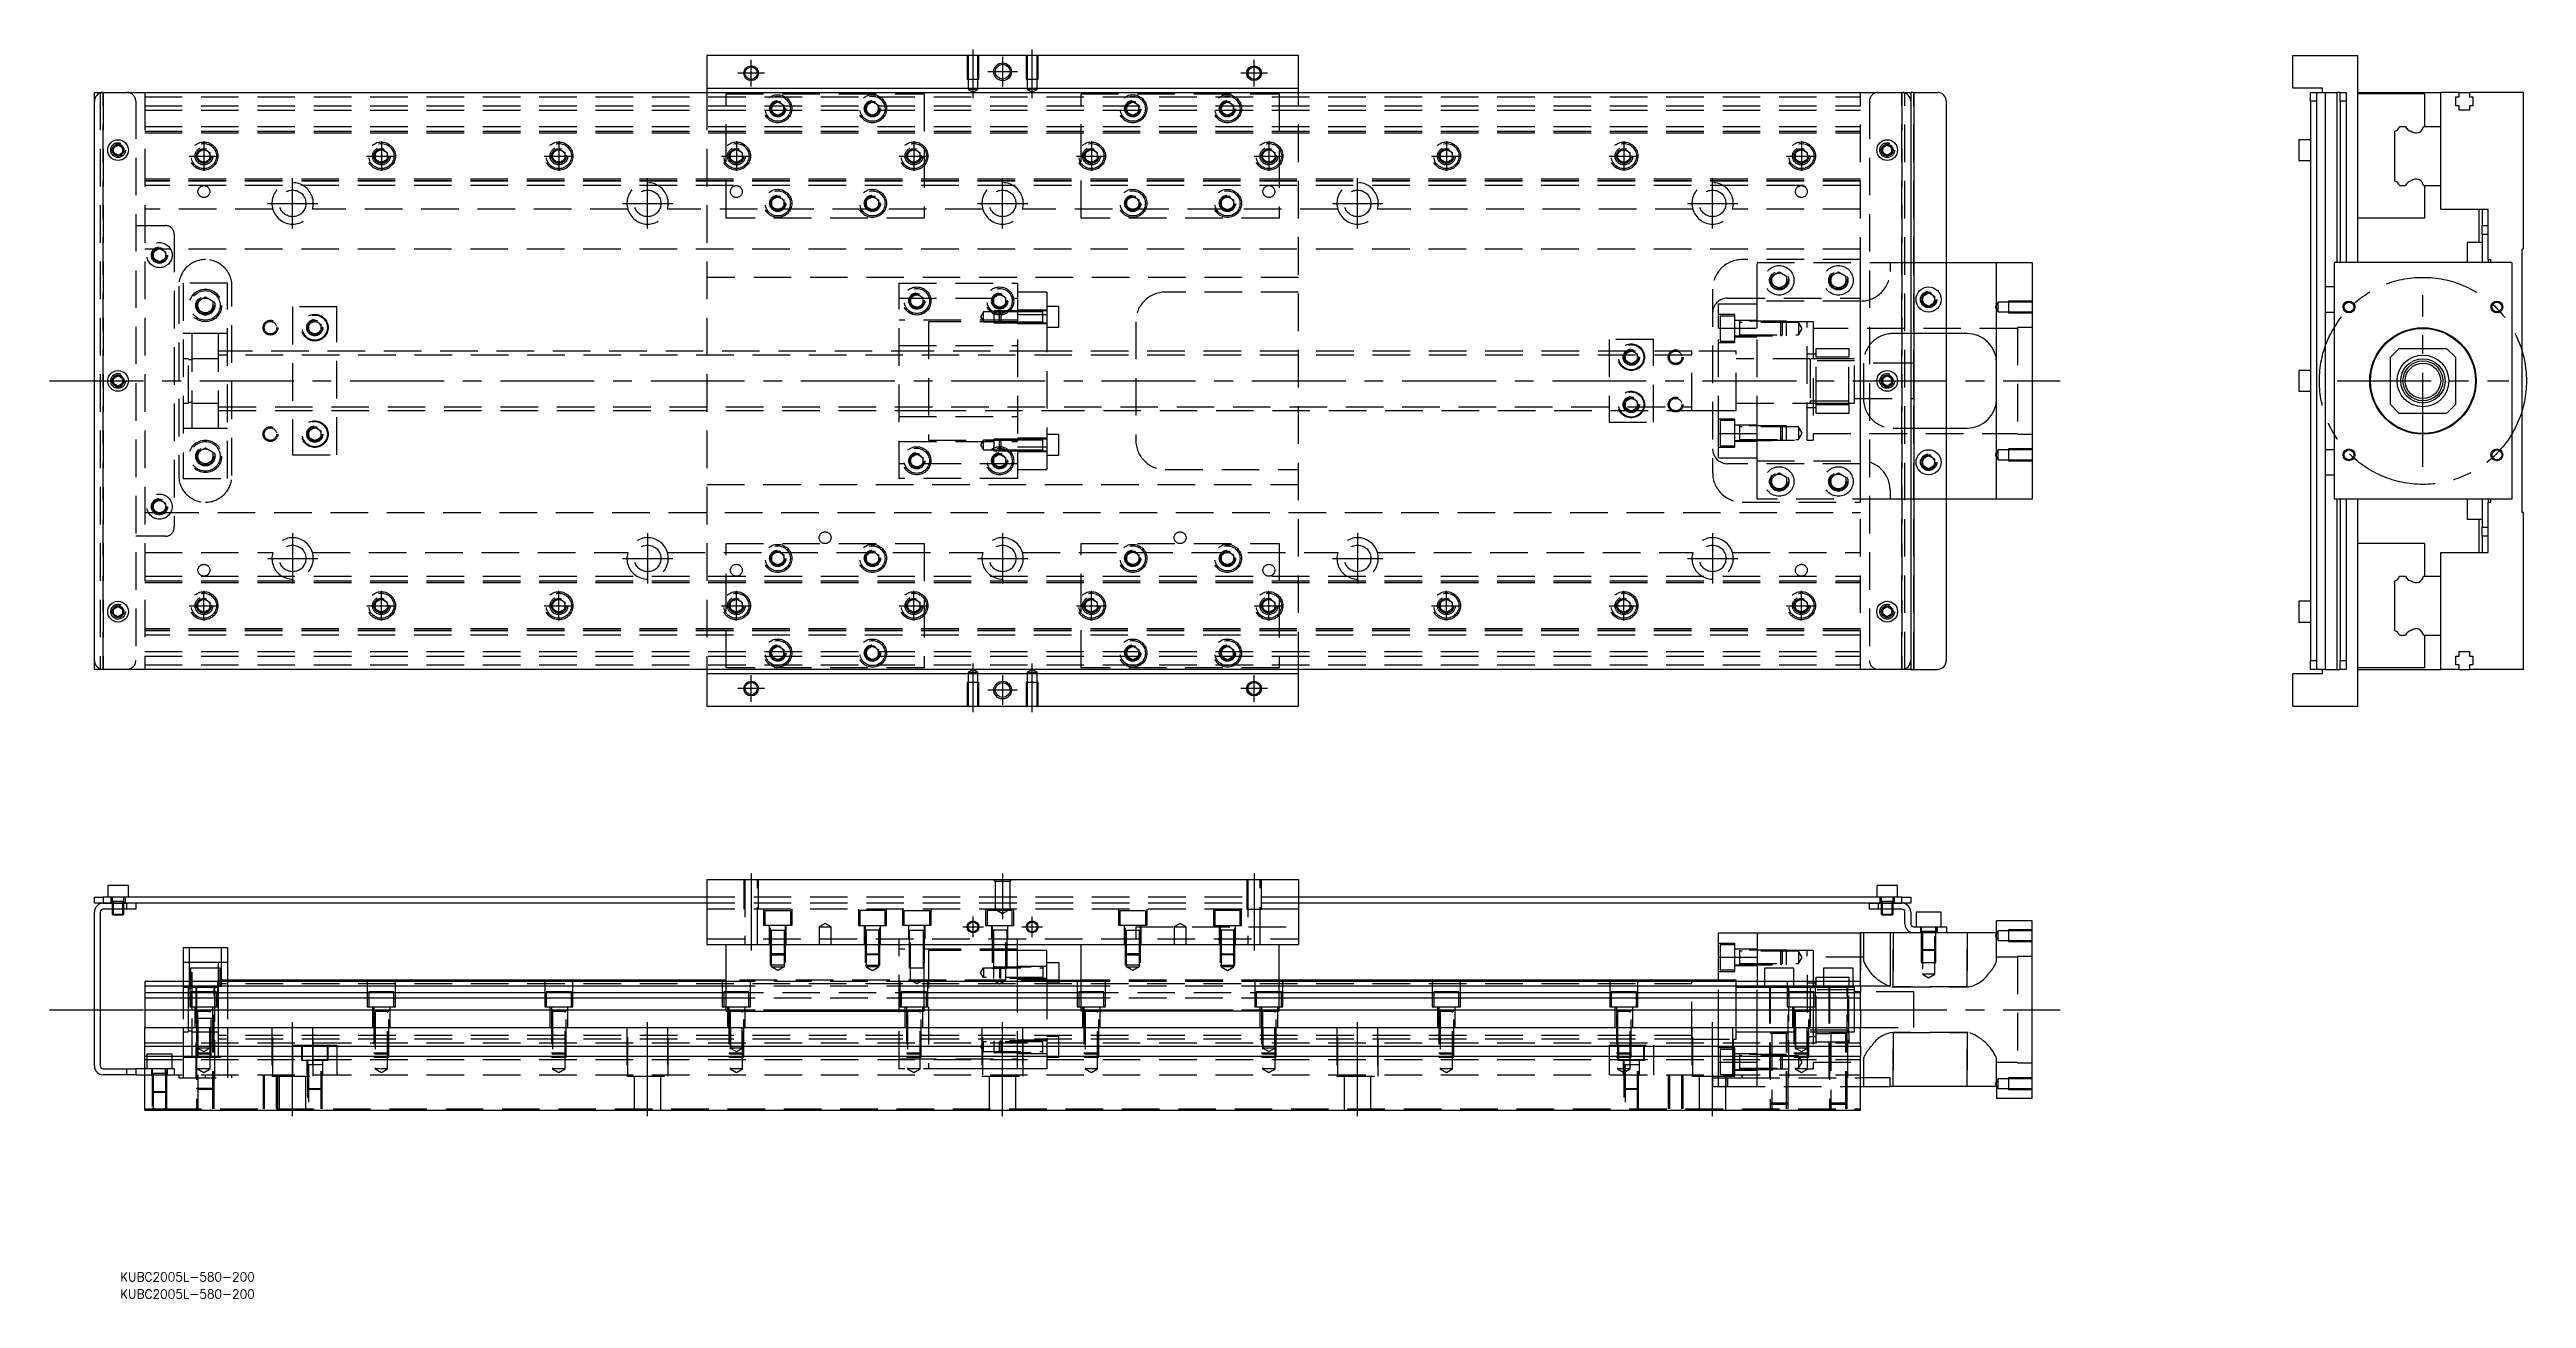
# Model space of a CAD drawing. Extents: x -15 to 822, y -310 to 112.
import ezdxf

# ---------------------------------------------------------------- set-up
doc = ezdxf.new("R2010")
doc.units = 0
doc.linetypes.add('CENTER', pattern=[50.8, 31.75, -6.35, 6.35, -6.35])
doc.linetypes.add('DASHED', pattern=[19.05, 12.7, -6.35])
doc.layers.get('0').update_dxf_attribs({"linetype": 'CONTINUOUS'})
doc.layers.add('CENTER', color=1, linetype='CENTER')
doc.styles.get("Standard").update_dxf_attribs({"font": 'txt.shx', "height": 3, "bigfont": 'bigfont.shx'})

# ---------------------------------------------------------------- blocks, each defined once
blk = doc.blocks.new('*U2')
at = {"color": 7, "linetype": 'CONTINUOUS'}
blk.add_text('KUBC2005L-580-200', height=3, dxfattribs=at).set_placement((8.7, -310.15))
blk = doc.blocks.new('*U3')
at = {"color": 7, "linetype": 'CONTINUOUS'}
blk.add_text('KUBC2005L-580-200', height=3, dxfattribs=at).set_placement((8.7, -304.37))

msp = doc.modelspace()

# ---------------------------------------------------------------- linework, layer by layer
at = {"color": 7, "linetype": 'CONTINUOUS'}
for p, q in [((407, 110), (207, 110)), ((207, 110), (207, 99)), ((407, 99), (407, 110)), ((743.1, 110), (765.1, 110)), ((743.1, 99), (743.1, 110)), ((765.1, 40), (765.1, 110)), ((0, 94.5), (0, 97.5)), ((0, 97.5), (3, 97.5)), ((0, -94.5), (0, 94.5)), ((3, 97.5), (611, 97.5)), ((207, 99), (407, 99)), ((207, 99), (207, 97.5)), ((407, 97.5), (407, 99)), ((611, 97.5), (614, 97.5)), ((614, 97.5), (614, 94.5)), ((615, 97.5), (614, 97.5)), ((614, 94.5), (614, -94.5)), ((615, 97.5), (615, -97.5)), ((615, 97.5), (623, 97.5)), ((626, 94.5), (626, -94.5)), ((753.1, 99), (743.1, 99)), ((749.1, 97.5), (751.1, 97.5)), ((749.1, 94.5), (749.1, 97.5)), ((751.1, 94.5), (749.1, 94.5)), ((749.1, 94.5), (749.1, -94.5)), ((751.1, 97.5), (754.1, 97.5)), ((751.1, 97.5), (751.1, 94.5)), ((751.1, 94.5), (751.1, -94.5)), ((753.1, 97.5), (753.1, 99)), ((754.1, 97.5), (754.1, 31.75)), ((754.1, 97.5), (758.1, 97.5)), ((758.1, 40), (758.1, 97.5)), ((759.1, 97.5), (758.1, 97.5)), ((759.1, 97.5), (761.1, 97.5)), ((759.1, 94.5), (759.1, 97.5)), ((761.1, 94.5), (759.1, 94.5)), ((759.1, 94.5), (759.1, 40)), ((761.1, 97.5), (761.1, 94.5)), ((761.1, 94.5), (761.1, 40)), ((765.1, 97.5), (793.1, 97.5)), ((787.6, 97), (765.1, 97)), ((787.6, 97), (787.6, 86)), ((793.1, 86), (793.1, 97.5)), ((799.4, 97.5), (793.1, 97.5)), ((798.25, 96), (799.4, 96)), ((798.25, 93), (798.25, 96)), ((799.4, 93), (798.25, 93)), ((799.4, 97.5), (802.8, 97.5)), ((799.4, 96), (799.4, 97.5)), ((799.4, 91.5), (799.4, 93)), ((802.8, 97.5), (802.8, 96)), ((821.1, 97.5), (802.8, 97.5)), ((802.8, 96), (803.95, 96)), ((802.8, 93), (802.8, 91.5)), ((803.95, 93), (802.8, 93)), ((803.95, 96), (803.95, 93)), ((821.1, 44.5), (821.1, 97.5)), ((777.6, 67.539608), (777.6, 84.460392)), ((779.139608, 86), (781.260392, 86)), ((787.281934, 86), (793.1, 86)), ((793.1, 66), (793.1, 86)), ((793.1, 66), (793.1, 86)), ((802.8, 91.5), (799.4, 91.5)), ((6.5, 78.866026), (8, 79.73205)), ((6.5, 77.133974), (6.5, 78.866026)), ((8, 76.26795), (6.5, 77.133974)), ((8, 79.73205), (9.5, 78.866026)), ((9.5, 77.133974), (8, 76.26795)), ((9.5, 78.866026), (9.5, 77.133974)), ((604.5, 78.866026), (606, 79.73205)), ((604.5, 77.133974), (604.5, 78.866026)), ((606, 76.26795), (604.5, 77.133974)), ((606, 79.73205), (607.5, 78.866026)), ((607.5, 77.133974), (606, 76.26795)), ((607.5, 78.866026), (607.5, 77.133974)), ((745.1, 81.5), (745.1, 78)), ((749.1, 81.5), (745.1, 81.5)), ((745.1, 78), (745.1, 74.5)), ((745.1, 74.5), (749.1, 74.5)), ((779.139608, 66), (781.260392, 66)), ((787.281934, 66), (793.1, 66)), ((787.6, 66), (787.6, 55)), ((793.1, 58), (793.1, 66)), ((787.6, 55), (765.1, 55)), ((793.1, 58), (809.1, 58)), ((806.1, 46.75), (806.1, 58)), ((807.1, 58), (807.1, 52.5)), ((807.1, 52.5), (809.1, 52.5)), ((807.1, 49.5), (807.1, 52.5)), ((809.1, 41), (809.1, 58)), ((802.1, 46.75), (802.1, 42.5)), ((807.1, 46.75), (802.1, 46.75)), ((802.1, 42.5), (802.1, 40)), ((809.1, 49.5), (807.1, 49.5)), ((807.1, 49.5), (807.1, 40)), ((821.1, 44.5), (820.6, 44.5)), ((820.6, -44.5), (820.6, 44.5)), ((626.005, 40), (643.005, 40)), ((643.005, -40), (643.005, 40)), ((643.005, 40), (655.005, 40)), ((655.005, 40), (655.005, -40)), ((757.1, 40), (757.1, -40)), ((817.1, 40), (757.1, 40)), ((809.1, 41), (810.1, 41)), ((809.1, 41), (809.1, 40)), ((810.1, 40), (810.1, 41)), ((817.1, 40), (817.1, -40)), ((618.005, 28.6547), (620.005, 29.809402)), ((618.005, 26.3453), (618.005, 28.6547)), ((620.005, 25.190598), (618.005, 26.3453)), ((620.005, 29.809402), (622.005, 28.6547)), ((622.005, 26.3453), (620.005, 25.190598)), ((622.005, 28.6547), (622.005, 26.3453)), ((754.1, 31.75), (754.1, 27.5)), ((757.1, 31.75), (754.1, 31.75)), ((754.1, 27.5), (754.1, 23.25)), ((754.1, 23.25), (754.1, -23.25)), ((754.1, 23.25), (757.1, 23.25)), ((633.005, 16), (626.005, 16)), ((779.1, 11), (776.1, 8)), ((779.1, 11), (795.1, 11)), ((798.1, 8), (795.1, 11)), ((6.5, 0.866026), (8, 1.73205)), ((6.5, -0.866026), (6.5, 0.866026)), ((8, 1.73205), (9.5, 0.866026)), ((9.5, 0.866026), (9.5, -0.866026)), ((604.505, 0.866026), (606.005, 1.73205)), ((604.505, -0.866026), (604.505, 0.866026)), ((606.005, 1.73205), (607.505, 0.866026)), ((607.505, 0.866026), (607.505, -0.866026)), ((745.1, 3.5), (745.1, 0)), ((749.1, 3.5), (745.1, 3.5)), ((776.1, -8), (776.1, 8)), ((798.1, 8), (798.1, -8)), ((8, -1.73205), (6.5, -0.866026)), ((9.5, -0.866026), (8, -1.73205)), ((606.005, -1.73205), (604.505, -0.866026)), ((607.505, -0.866026), (606.005, -1.73205)), ((745.1, 0), (745.1, -3.5)), ((745.1, -3.5), (749.1, -3.5)), ((776.1, -8), (779.1, -11)), ((795.1, -11), (798.1, -8)), ((626.005, -16), (633.005, -16)), ((795.1, -11), (779.1, -11)), ((754.1, -23.25), (754.1, -27.5)), ((757.1, -23.25), (754.1, -23.25)), ((618.005, -26.3453), (620.005, -25.190598)), ((618.005, -28.6547), (618.005, -26.3453)), ((620.005, -29.809402), (618.005, -28.6547)), ((620.005, -25.190598), (622.005, -26.3453)), ((622.005, -28.6547), (620.005, -29.809402)), ((622.005, -26.3453), (622.005, -28.6547)), ((754.1, -27.5), (754.1, -31.75)), ((754.1, -31.75), (754.1, -97.5)), ((754.1, -31.75), (757.1, -31.75)), ((643.005, -40), (626.005, -40)), ((655.005, -40), (643.005, -40)), ((817.1, -40), (757.1, -40)), ((758.1, -97.5), (758.1, -40)), ((759.1, -40), (759.1, -94.5)), ((761.1, -40), (761.1, -94.5)), ((765.1, -110), (765.1, -40)), ((802.1, -40), (802.1, -42.5)), ((807.1, -40), (807.1, -49.5)), ((808.7, -39.999994), (808.7, -40.000852)), ((809.1, -40), (809.1, -41)), ((809.1, -58), (809.1, -41)), ((809.1, -41), (810.1, -41)), ((810.1, -41), (810.1, -40)), ((802.1, -42.5), (802.1, -46.75)), ((802.1, -46.75), (807.1, -46.75)), ((806.1, -58), (806.1, -46.75)), ((807.1, -49.5), (809.1, -49.5)), ((807.1, -52.5), (807.1, -49.5)), ((821.1, -44.5), (820.6, -44.5)), ((821.1, -97.5), (821.1, -44.5)), ((787.6, -55), (765.1, -55)), ((787.6, -55), (787.6, -66)), ((793.1, -66), (793.1, -58)), ((793.1, -58), (809.1, -58)), ((809.1, -52.5), (807.1, -52.5)), ((807.1, -52.5), (807.1, -58)), ((779.139608, -66), (781.260392, -66)), ((787.281934, -66), (793.1, -66)), ((793.1, -86), (793.1, -66)), ((793.1, -86), (793.1, -66)), ((745.1, -74.5), (745.1, -78)), ((749.1, -74.5), (745.1, -74.5)), ((777.6, -84.460392), (777.6, -67.539608)), ((6.5, -77.133974), (8, -76.26795)), ((6.5, -78.866026), (6.5, -77.133974)), ((8, -79.73205), (6.5, -78.866026)), ((8, -76.26795), (9.5, -77.133974)), ((9.5, -78.866026), (8, -79.73205)), ((9.5, -77.133974), (9.5, -78.866026)), ((604.5, -77.133974), (606, -76.26795)), ((604.5, -78.866026), (604.5, -77.133974)), ((606, -79.73205), (604.5, -78.866026)), ((606, -76.26795), (607.5, -77.133974)), ((607.5, -78.866026), (606, -79.73205)), ((607.5, -77.133974), (607.5, -78.866026)), ((745.1, -78), (745.1, -81.5)), ((745.1, -81.5), (749.1, -81.5)), ((779.139608, -86), (781.260392, -86)), ((787.281934, -86), (793.1, -86)), ((787.6, -86), (787.6, -97)), ((793.1, -97.5), (793.1, -86)), ((799.4, -91.5), (802.8, -91.5)), ((799.4, -93), (799.4, -91.5)), ((802.8, -91.5), (802.8, -93)), ((0, -97.5), (0, -94.5)), ((3, -97.5), (0, -97.5)), ((611, -97.5), (3, -97.5)), ((207, -97.5), (207, -99)), ((407, -99), (207, -99)), ((207, -99), (207, -110)), ((407, -99), (407, -97.5)), ((407, -110), (407, -99)), ((614, -97.5), (611, -97.5)), ((614, -94.5), (614, -97.5)), ((614, -97.5), (615, -97.5)), ((615, -97.5), (623, -97.5)), ((743.1, -110), (743.1, -99)), ((753.1, -99), (743.1, -99)), ((749.1, -94.5), (751.1, -94.5)), ((749.1, -97.5), (749.1, -94.5)), ((751.1, -97.5), (749.1, -97.5)), ((751.1, -94.5), (751.1, -97.5)), ((754.1, -97.5), (751.1, -97.5)), ((753.1, -99), (753.1, -97.5)), ((754.1, -97.5), (758.1, -97.5)), ((758.1, -97.5), (759.1, -97.5)), ((759.1, -94.5), (761.1, -94.5)), ((759.1, -97.5), (759.1, -94.5)), ((761.1, -97.5), (759.1, -97.5)), ((761.1, -94.5), (761.1, -97.5)), ((787.6, -97), (765.1, -97)), ((765.1, -97.5), (793.1, -97.5)), ((799.4, -97.5), (793.1, -97.5)), ((798.25, -93), (799.4, -93)), ((798.25, -96), (798.25, -93)), ((799.4, -96), (798.25, -96)), ((799.4, -97.5), (799.4, -96)), ((799.4, -97.5), (802.8, -97.5)), ((802.8, -93), (803.95, -93)), ((802.8, -96), (802.8, -97.5)), ((803.95, -96), (802.8, -96)), ((821.1, -97.5), (802.8, -97.5)), ((803.95, -93), (803.95, -96)), ((207, -110), (407, -110)), ((743.1, -110), (765.1, -110)), ((0, -176.55), (0, -174.55)), ((0, -174.55), (3, -174.55)), ((3, -174.55), (3, -176.55)), ((207, -174.55), (3, -174.55)), ((11.5, -170.55), (4.5, -170.55)), ((4.5, -170.55), (4.5, -174.55)), ((11.5, -174.55), (11.5, -170.55)), ((207, -168.55), (207, -190.55)), ((207, -168.55), (407, -168.55)), ((407, -168.55), (407, -190.55)), ((611, -174.55), (407, -174.55)), ((609.505, -170.55), (602.505, -170.55)), ((602.505, -170.55), (602.505, -174.55)), ((609.505, -174.55), (609.505, -170.55)), ((611.005, -176.55), (611.005, -174.55)), ((611.005, -174.55), (614.005, -174.55)), ((614.005, -174.55), (614.005, -176.55)), ((3, -176.55), (0, -176.55)), ((0, -231.55), (0, -179.55)), ((2, -179.55), (2, -231.55)), ((11, -176.55), (3, -176.55)), ((3, -176.55), (11, -176.55)), ((11, -178.55), (3, -178.55)), ((6, -178.55), (6, -180.2)), ((6, -180.2), (10, -180.2)), ((6, -180.2), (6.35, -180.55)), ((6.35, -178.55), (6.35, -180.55)), ((9.65, -180.55), (6.35, -180.55)), ((9.65, -180.55), (9.65, -178.55)), ((9.65, -180.55), (10, -180.2)), ((10, -180.2), (10, -178.55)), ((207, -176.55), (11, -176.55)), ((11, -178.55), (11, -176.55)), ((14, -178.55), (11, -178.55)), ((14, -176.55), (14, -178.55)), ((603, -176.55), (407, -176.55)), ((600.005, -178.55), (600.005, -176.55)), ((603.005, -178.55), (600.005, -178.55)), ((603.005, -176.55), (603.005, -178.55)), ((603.005, -176.55), (611.005, -176.55)), ((611.005, -176.55), (603.005, -176.55)), ((611.005, -178.55), (603.005, -178.55)), ((604.005, -178.55), (604.005, -180.2)), ((604.005, -180.2), (608.005, -180.2)), ((604.005, -180.2), (604.355, -180.55)), ((604.355, -178.55), (604.355, -180.55)), ((607.655, -180.55), (604.355, -180.55)), ((607.655, -180.55), (607.655, -178.55)), ((607.655, -180.55), (608.005, -180.2)), ((608.005, -180.2), (608.005, -178.55)), ((614.005, -176.55), (611.005, -176.55)), ((612.005, -183.55), (612.005, -179.55)), ((614.005, -179.55), (614.005, -183.55)), ((624.255, -179.55), (615.755, -179.55)), ((615.755, -179.55), (615.755, -184.55)), ((624.255, -184.55), (624.255, -179.55)), ((655.005, -182.55), (643.005, -182.55)), ((643.005, -186.55), (643.005, -182.55)), ((655.005, -242.55), (655.005, -182.55)), ((30, -191.55), (45, -191.55)), ((30, -191.55), (30, -203.05)), ((45, -191.55), (45, -203.05)), ((207, -190.55), (407, -190.55)), ((213.5, -213.05), (213.5, -190.55)), ((280.5, -213.05), (280.5, -190.55)), ((312, -203.05), (312, -190.55)), ((322, -192.55), (312, -192.55)), ((312, -203.05), (312, -192.55)), ((322, -203.05), (322, -192.55)), ((333.5, -213.05), (333.5, -190.55)), ((400.5, -213.05), (400.5, -190.55)), ((549.005, -186.55), (562.005, -186.55)), ((549.005, -194.76658), (549.005, -186.55)), ((562.005, -186.55), (562.005, -203.05)), ((562.005, -186.55), (597.005, -186.55)), ((597.005, -203.05), (597.005, -186.55)), ((607.005, -186.55), (597.005, -186.55)), ((615.005, -186.55), (607.005, -186.55)), ((607.005, -186.55), (607.005, -204.55)), ((615.005, -184.55), (623.005, -184.55)), ((623.005, -186.55), (615.005, -186.55)), ((623.005, -186.55), (623.005, -184.55)), ((623.005, -184.55), (626.005, -184.55)), ((626.005, -186.55), (623.005, -186.55)), ((626.005, -184.55), (626.005, -186.55)), ((643.005, -186.55), (626.005, -186.55)), ((322, -196.55), (326, -196.55)), ((326, -196.55), (326, -203.05)), ((549.005, -194.76658), (562.005, -194.76658)), ((549.005, -203.05), (549.005, -194.76658)), ((574.505, -198.55), (564.505, -198.55)), ((564.505, -198.55), (564.505, -203.05)), ((574.505, -203.05), (574.505, -198.55)), ((594.505, -198.55), (584.505, -198.55)), ((584.505, -198.55), (584.505, -203.05)), ((594.505, -203.05), (594.505, -198.55)), ((213.5, -203.05), (17, -203.05)), ((17, -203.05), (17, -204.589608)), ((213.5, -204.589608), (17, -204.589608)), ((17, -204.589608), (17, -206.710392)), ((17, -206.710392), (213.5, -206.710392)), ((17, -206.710392), (17, -208.620532)), ((213.5, -208.620532), (17, -208.620532)), ((17, -208.620532), (17, -212.731934)), ((213.5, -202.55), (45, -202.55)), ((333.5, -203.05), (280.5, -203.05)), ((333.5, -204.589608), (280.5, -204.589608)), ((280.5, -206.710392), (333.5, -206.710392)), ((333.5, -208.620532), (280.5, -208.620532)), ((326, -202.55), (333.5, -202.55)), ((540, -202.55), (400.5, -202.55)), ((597, -203.05), (400.5, -203.05)), ((597, -204.589608), (400.5, -204.589608)), ((400.5, -206.710392), (597, -206.710392)), ((597, -208.620532), (400.5, -208.620532)), ((540.005, -202.55), (540, -202.55)), ((540.005, -202.55), (540.005, -203.05)), ((549.005, -202.55), (540.005, -202.55)), ((540.01, -202.55), (540.005, -202.55)), ((597.005, -204.589608), (597.005, -203.05)), ((607.005, -204.55), (597.005, -204.55)), ((597.005, -204.589608), (597.005, -206.710392)), ((597.005, -208.620532), (597.005, -206.710392)), ((597.005, -212.731934), (597.005, -208.620532)), ((17, -212.731934), (17, -218.55)), ((213.5, -212.731934), (17, -212.731934)), ((213.5, -213.05), (280.5, -213.05)), ((333.5, -212.731934), (280.5, -212.731934)), ((400.5, -213.05), (333.5, -213.05)), ((597, -212.731934), (400.5, -212.731934)), ((597.005, -212.731934), (597.005, -218.55)), ((17, -224.85), (17, -218.55)), ((17, -218.55), (597, -218.55)), ((17, -224.85), (597, -224.85)), ((17, -228.25), (17, -224.85)), ((597.005, -224.85), (597.005, -218.55)), ((597.005, -224.85), (597.005, -228.25)), ((3, -232.55), (11, -232.55)), ((11, -234.55), (11, -232.55)), ((11, -232.55), (14, -232.55)), ((14, -232.55), (14, -234.55)), ((17, -232.55), (14, -232.55)), ((17, -246.55), (17, -228.25)), ((17, -228.25), (597, -228.25)), ((597.005, -246.55), (597.005, -228.25)), ((11, -234.55), (3, -234.55)), ((14, -234.55), (11, -234.55)), ((14, -234.55), (17, -234.55)), ((607.005, -235.55), (597.005, -235.55)), ((597.005, -238.55), (607.005, -238.55)), ((607.005, -238.55), (607.005, -235.55)), ((643.005, -238.55), (607.005, -238.55)), ((643.005, -238.55), (643.005, -242.55)), ((655.005, -242.55), (643.005, -242.55)), ((17, -246.55), (597, -246.55))]:
    msp.add_line(p, q, dxfattribs=at)
at = {"color": 3, "linetype": 'DASHED'}
for p, q in [((295.000006, 110), (295.000006, 102)), ((295.35, 110), (295.35, 102)), ((298.65, 102), (298.65, 110)), ((298.999994, 102), (298.999994, 110)), ((315.000006, 110), (315.000006, 102)), ((315.35, 110), (315.35, 102)), ((318.65, 102), (318.65, 110)), ((318.999994, 102), (318.999994, 110)), ((295.000006, 102), (298.999994, 102)), ((295.35, 102), (295.35, 98.5)), ((298.65, 98.5), (298.65, 102)), ((315.000006, 102), (318.999994, 102)), ((315.35, 102), (315.35, 98.5)), ((318.65, 98.5), (318.65, 102)), ((2, 97.5), (2, -97.5)), ((3, 97.5), (3, -97.5)), ((3, -97.5), (3, 97.5)), ((3, -97.5), (3, 97.5)), ((3, 97.5), (3, -97.5)), ((14, 94.5), (14, -94.5)), ((17, 97.5), (17, -97.5)), ((17, 96), (597, 96)), ((17, 93), (597, 93)), ((207, 97.5), (207, -97.5)), ((213.5, 97), (280.5, 97)), ((213.5, 55), (213.5, 97)), ((229, 93.1547), (231, 94.309402)), ((229, 90.8453), (229, 93.1547)), ((231, 94.309402), (233, 93.1547)), ((233, 93.1547), (233, 90.8453)), ((233.483582, 92.286038), (233.5, 92)), ((261, 93.1547), (263, 94.309402)), ((261, 90.8453), (261, 93.1547)), ((263, 94.309402), (265, 93.1547)), ((265, 93.1547), (265, 90.8453)), ((265.483582, 92.286038), (265.5, 92)), ((280.5, 97), (280.5, 55)), ((298.65, 98.5), (295.35, 98.5)), ((295.35, 98.5), (297, 97.547372)), ((297, 97.547372), (298.65, 98.5)), ((318.65, 98.5), (315.35, 98.5)), ((315.35, 98.5), (317, 97.547372)), ((317, 97.547372), (318.65, 98.5)), ((333.5, 97), (400.5, 97)), ((333.5, 55), (333.5, 97)), ((348.5, 92), (348.518502, 92.303588)), ((349, 93.1547), (351, 94.309402)), ((349, 90.8453), (349, 93.1547)), ((351, 94.309402), (353, 93.1547)), ((353, 93.1547), (353, 90.8453)), ((380.5, 92), (380.512884, 92.253488)), ((381, 93.1547), (383, 94.309402)), ((381, 90.8453), (381, 93.1547)), ((383, 94.309402), (385, 93.1547)), ((385, 93.1547), (385, 90.8453)), ((400.5, 97), (400.5, 55)), ((407, -97.5), (407, 97.5)), ((597, -97.5), (597, 97.5)), ((600, 94.5), (600, -94.5)), ((611, -97.5), (611, 97.5)), ((611, 97.5), (611, -97.5)), ((612, -97.5), (612, 97.5)), ((615, -97.5), (615, 97.5)), ((17, 91.5), (597, 91.5)), ((17, 86), (597, 86)), ((17, 84.460392), (597, 84.460392)), ((17, 84.403994), (597, 84.403994)), ((17, 83.8), (597, 83.8)), ((231, 89.690598), (229, 90.8453)), ((233, 90.8453), (231, 89.690598)), ((263, 89.690598), (261, 90.8453)), ((265, 90.8453), (263, 89.690598)), ((351, 89.690598), (349, 90.8453)), ((353, 90.8453), (351, 89.690598)), ((383, 89.690598), (381, 90.8453)), ((385, 90.8453), (383, 89.690598)), ((9.973226, 78.326156), (10, 78)), ((34.5, 76), (34.534018, 76.411016)), ((35, 77.1547), (37, 78.309402)), ((35, 74.8453), (35, 77.1547)), ((37, 78.309402), (39, 77.1547)), ((39, 77.1547), (39, 74.8453)), ((94.5, 76), (94.534018, 76.411016)), ((95, 77.1547), (97, 78.309402)), ((95, 74.8453), (95, 77.1547)), ((97, 78.309402), (99, 77.1547)), ((99, 77.1547), (99, 74.8453)), ((155, 77.1547), (157, 78.309402)), ((155, 74.8453), (155, 77.1547)), ((157, 78.309402), (159, 77.1547)), ((159, 77.1547), (159, 74.8453)), ((159.483582, 76.286038), (159.5, 76)), ((214.5, 76), (214.534018, 76.411016)), ((215, 77.1547), (217, 78.309402)), ((215, 74.8453), (215, 77.1547)), ((217, 78.309402), (219, 77.1547)), ((219, 77.1547), (219, 74.8453)), ((275, 77.1547), (277, 78.309402)), ((275, 74.8453), (275, 77.1547)), ((277, 78.309402), (279, 77.1547)), ((279, 77.1547), (279, 74.8453)), ((279.483582, 76.286038), (279.5, 76)), ((334.5, 76), (334.534018, 76.411016)), ((335, 77.1547), (337, 78.309402)), ((335, 74.8453), (335, 77.1547)), ((337, 78.309402), (339, 77.1547)), ((339, 77.1547), (339, 74.8453)), ((395, 77.1547), (397, 78.309402)), ((395, 74.8453), (395, 77.1547)), ((397, 78.309402), (399, 77.1547)), ((399, 77.1547), (399, 74.8453)), ((399.483582, 76.286038), (399.5, 76)), ((454.5, 76), (454.534018, 76.411016)), ((455, 77.1547), (457, 78.309402)), ((455, 74.8453), (455, 77.1547)), ((457, 78.309402), (459, 77.1547)), ((459, 77.1547), (459, 74.8453)), ((514.5, 76), (514.534018, 76.411016)), ((515, 77.1547), (517, 78.309402)), ((515, 74.8453), (515, 77.1547)), ((517, 78.309402), (519, 77.1547)), ((519, 77.1547), (519, 74.8453)), ((575, 77.1547), (577, 78.309402)), ((575, 74.8453), (575, 77.1547)), ((577, 78.309402), (579, 77.1547)), ((579, 77.1547), (579, 74.8453)), ((579.483582, 76.286038), (579.5, 76)), ((607.973226, 78.326156), (608, 78)), ((597, 68.2), (17, 68.2)), ((597, 67.596006), (17, 67.596006)), ((597, 67.539608), (17, 67.539608)), ((37, 73.690598), (35, 74.8453)), ((39, 74.8453), (37, 73.690598)), ((97, 73.690598), (95, 74.8453)), ((99, 74.8453), (97, 73.690598)), ((157, 73.690598), (155, 74.8453)), ((159, 74.8453), (157, 73.690598)), ((217, 73.690598), (215, 74.8453)), ((219, 74.8453), (217, 73.690598)), ((277, 73.690598), (275, 74.8453)), ((279, 74.8453), (277, 73.690598)), ((337, 73.690598), (335, 74.8453)), ((339, 74.8453), (337, 73.690598)), ((397, 73.690598), (395, 74.8453)), ((399, 74.8453), (397, 73.690598)), ((457, 73.690598), (455, 74.8453)), ((459, 74.8453), (457, 73.690598)), ((517, 73.690598), (515, 74.8453)), ((519, 74.8453), (517, 73.690598)), ((577, 73.690598), (575, 74.8453)), ((579, 74.8453), (577, 73.690598)), ((597, 66), (17, 66)), ((229, 61.1547), (231, 62.309402)), ((229, 58.8453), (229, 61.1547)), ((231, 57.690598), (229, 58.8453)), ((231, 62.309402), (233, 61.1547)), ((233, 58.8453), (231, 57.690598)), ((233, 61.1547), (233, 58.8453)), ((233.483582, 60.286038), (233.5, 60)), ((261, 61.1547), (263, 62.309402)), ((261, 58.8453), (261, 61.1547)), ((263, 57.690598), (261, 58.8453)), ((263, 62.309402), (265, 61.1547)), ((265, 58.8453), (263, 57.690598)), ((265, 61.1547), (265, 58.8453)), ((265.483582, 60.286038), (265.5, 60)), ((349, 61.1547), (351, 62.309402)), ((349, 58.8453), (349, 61.1547)), ((351, 57.690598), (349, 58.8453)), ((351, 62.309402), (353, 61.1547)), ((353, 58.8453), (351, 57.690598)), ((353, 61.1547), (353, 58.8453)), ((353.483582, 60.286038), (353.5, 60)), ((380.5, 60), (380.512884, 60.253488)), ((381, 61.1547), (383, 62.309402)), ((381, 58.8453), (381, 61.1547)), ((383, 57.690598), (381, 58.8453)), ((383, 62.309402), (385, 61.1547)), ((385, 58.8453), (383, 57.690598)), ((385, 61.1547), (385, 58.8453)), ((14, 52.5), (24, 52.5)), ((60.291796, 58), (17, 58)), ((180.291796, 58), (73.708204, 58)), ((300.291796, 58), (193.708204, 58)), ((280.5, 55), (213.5, 55)), ((420.291796, 58), (313.708204, 58)), ((400.5, 55), (333.5, 55)), ((540.291796, 58), (433.708204, 58)), ((597, 58), (553.708204, 58)), ((21.359688, 44.5), (17, 44.5)), ((19.5, 42.5), (19.534018, 42.911016)), ((20, 43.6547), (22, 44.809402)), ((20, 41.3453), (20, 43.6547)), ((22, 44.809402), (24, 43.6547)), ((597, 44.5), (22.640312, 44.5)), ((24, 43.6547), (24, 41.3453)), ((27, 49.5), (27, -49.5)), ((22, 40.190598), (20, 41.3453)), ((24, 41.3453), (22, 40.190598)), ((407, 35), (207, 35)), ((597.005, 41), (557.005, 41)), ((562.005, 27), (562.005, 40)), ((562.005, 40), (607.005, 40)), ((567.005, 35.443376), (569.505, 36.886752)), ((567.005, 32.556624), (567.005, 35.443376)), ((569.505, 36.886752), (572.005, 35.443376)), ((572.005, 35.443376), (572.005, 32.556624)), ((572.482798, 34.364306), (572.505, 34)), ((587.005, 35.443376), (589.505, 36.886752)), ((587.005, 32.556624), (587.005, 35.443376)), ((589.505, 36.886752), (592.005, 35.443376)), ((592.005, 35.443376), (592.005, 32.556624)), ((592.482798, 34.364306), (592.505, 34)), ((597.005, 28), (597.005, 41)), ((607.005, 40), (607.005, 37)), ((607.005, 40), (614.005, 40)), ((614.005, 40), (626.005, 40)), ((28.5, 32), (28.5, -32)), ((45, 33), (30, 33)), ((30, 33), (30, -33)), ((34.5, 25.5), (34.520026, 25.846056)), ((35, 26.943376), (37.5, 28.386752)), ((35, 24.056624), (35, 26.943376)), ((37.5, 28.386752), (40, 26.943376)), ((40, 26.943376), (40, 24.056624)), ((45, -33), (45, 33)), ((46.5, -32), (46.5, 32)), ((272, 33), (312, 33)), ((272, -33), (272, 33)), ((272, 28), (312, 28)), ((276, 28.1547), (278, 29.309402)), ((276, 25.8453), (276, 28.1547)), ((278, 24.690598), (276, 25.8453)), ((278, 29.309402), (280, 28.1547)), ((280, 25.8453), (278, 24.690598)), ((280, 28.1547), (280, 25.8453)), ((280.483582, 27.286038), (280.5, 27)), ((304, 28.1547), (306, 29.309402)), ((304, 25.8453), (304, 28.1547)), ((306, 24.690598), (304, 25.8453)), ((306, 29.309402), (308, 28.1547)), ((308, 25.8453), (306, 24.690598)), ((308, 28.1547), (308, 25.8453)), ((308.483582, 27.286038), (308.5, 27)), ((312, 33), (312, -33)), ((322, 30), (312, 30)), ((322, 30), (322, 22.36068)), ((326, 25.150636), (322, 25.150636)), ((326, 18.150636), (326, 25.150636)), ((407, 30), (362, 30)), ((547.005, 31), (547.005, -31)), ((549.005, 26), (562.005, 26)), ((549.005, 17.78342), (549.005, 26)), ((552.005, 28), (597.005, 28)), ((562.005, 17.78342), (562.005, 27)), ((597.005, 27), (562.005, 27)), ((562.005, 17.78342), (562.005, 26)), ((569.505, 31.113248), (567.005, 32.556624)), ((572.005, 32.556624), (569.505, 31.113248)), ((589.505, 31.113248), (587.005, 32.556624)), ((592.005, 32.556624), (589.505, 31.113248)), ((597.005, -28), (597.005, 28)), ((617.505, 27.5), (617.53189, 27.865682)), ((643.505, 26.65), (642.552372, 25)), ((643.505, 23.35), (643.505, 26.65)), ((647.005, 26.65), (643.505, 26.65)), ((647.005, 26.999994), (647.005, 23.000006)), ((655.005, 26.999994), (647.005, 26.999994)), ((655.005, 26.65), (647.005, 26.65)), ((37.5, 22.613248), (35, 24.056624)), ((40, 24.056624), (37.5, 22.613248)), ((67, 25), (67, -25)), ((82, 25), (67, 25)), ((72.5, 19.1547), (74.5, 20.309402)), ((72.5, 16.8453), (72.5, 19.1547)), ((74.5, 15.690598), (72.5, 16.8453)), ((74.5, 20.309402), (76.5, 19.1547)), ((76.5, 16.8453), (74.5, 15.690598)), ((76.5, 19.1547), (76.5, 16.8453)), ((76.983582, 18.286038), (77, 18)), ((82, -25), (82, 25)), ((312, 20.5), (272, 20.5)), ((282, 20), (282, -20)), ((312, 20), (282, 20)), ((300.5, 23.300636), (299.547372, 21.650636)), ((299.547372, 21.650636), (300.5, 20.000636)), ((300.5, 20.000636), (300.5, 23.300636)), ((304, 23.300636), (300.5, 23.300636)), ((300.5, 20.000636), (304, 20.000636)), ((304, 23.65063), (304, 19.65064)), ((306.35, 23.65063), (304, 23.65063)), ((306, 23.300636), (304, 23.300636)), ((304, 20.000636), (306, 20.000636)), ((304, 19.65064), (306.35, 19.65064)), ((306.35, 23.650636), (306, 23.300636)), ((306, 20.000636), (306, 23.300636)), ((312, 23.300636), (306, 23.300636)), ((312, 23.300636), (306, 23.300636)), ((306, 20.000636), (312, 20.000636)), ((306, 20.000636), (306.35, 19.650636)), ((306, 20.000636), (312, 20.000636)), ((306.35, 23.650636), (306.35, 19.650636)), ((312, 23.650632), (306.35, 23.650636)), ((312, 23.65063), (306.35, 23.65063)), ((306.35, 19.65064), (312, 19.65064)), ((306.35, 19.650636), (312, 19.650638)), ((322, 23.900636), (312, 23.900636)), ((320.605, 23.650636), (312, 23.650632)), ((320.6, 23.300636), (312, 23.300636)), ((322, 22.36068), (312, 22.36068)), ((312, 20.000636), (320.6, 20.000636)), ((312, 19.650638), (320.605, 19.650636)), ((312, 19.400636), (322, 19.400636)), ((322, 23.650636), (320.595, 23.650636)), ((320.595, 19.650636), (322, 19.650636)), ((320.6, 19.65063), (320.6, 23.65064)), ((320.6, 23.300636), (320.6, 23.65064)), ((320.6, 23.434174), (320.6, 23.650636)), ((320.6, 23.650636), (320.6, 23.433968)), ((320.6, 19.65063), (320.6, 20.000636)), ((320.6, 19.867344), (320.6, 19.650636)), ((320.6, 19.650636), (320.6, 19.867096)), ((322, 22.36068), (322, -22.36068)), ((322, 18.150636), (326, 18.150636)), ((352, 20), (352, -20)), ((554.505, 22.42767), (549.005, 22.42767)), ((549.005, -17.78342), (549.005, 17.78342)), ((549.005, 17.78342), (562.005, 17.78342)), ((549.505, 21.92767), (549.505, 13.42767)), ((554.505, 21.92767), (549.505, 21.92767)), ((554.505, 12.92767), (554.505, 22.42767)), ((562.005, 20.42767), (554.505, 20.42767)), ((572.005, 20.177664), (554.505, 20.177664)), ((556.105, 20.177674), (556.105, 15.177664)), ((576.005, 19.77767), (556.105, 19.77767)), ((579.005, 20), (562.005, 20)), ((579.005, 20), (562.005, 20)), ((562.005, -17.78342), (562.005, 17.78342)), ((562.005, -17.78342), (562.005, 17.78342)), ((570.105, 15.17767), (570.105, 20.17767)), ((570.505, 19.77767), (570.105, 20.17767)), ((570.505, 19.77767), (570.505, 15.57767)), ((572.005, 15.177674), (572.005, 20.177664)), ((576.005, 19.77767), (576.005, 15.57767)), ((577.217436, 17.67767), (576.005, 19.77767)), ((576.005, 15.57767), (577.217436, 17.67767)), ((579.005, -20), (579.005, 20)), ((581.005, 20), (579.005, 20)), ((581.005, 20), (581.005, -20)), ((650.005, 17.75), (581.005, 17.75)), ((642.552372, 25), (643.505, 23.35)), ((643.505, 23.35), (647.005, 23.35)), ((647.005, 23.35), (655.005, 23.35)), ((647.005, 23.000006), (655.005, 23.000006)), ((650.005, 18), (650.005, -18)), ((655.005, 18), (650.005, 18)), ((33, 16), (30, 16)), ((33, -16), (33, 16)), ((42, 16), (33, 16)), ((42, 16), (33, 16)), ((42, -16), (42, 16)), ((45, 16), (42, 16)), ((282, 10), (42, 10)), ((540, 8.75), (42, 8.75)), ((272, 12), (312, 12)), ((322, 10), (282, 10)), ((322, 10), (282, 10)), ((322, 9.999994), (282, 9.999994)), ((540.005, 10), (322, 10)), ((512, 14), (512, -14)), ((527, 14), (512, 14)), ((517.5, 9.1547), (519.5, 10.309402)), ((517.5, 6.8453), (517.5, 9.1547)), ((519.5, 10.309402), (521.5, 9.1547)), ((521.5, 9.1547), (521.5, 6.8453)), ((527, -14), (527, 14)), ((540.005, -10), (540.005, 10)), ((555.005, 10), (540.005, 10)), ((549.005, 12.92767), (554.505, 12.92767)), ((555.005, 10), (549.005, 10)), ((549.505, 13.42767), (554.505, 13.42767)), ((554.505, 15.177674), (572.005, 15.177674)), ((554.505, 14.92767), (562.005, 14.92767)), ((555.005, -10), (555.005, 10)), ((555.005, -10), (555.005, 10)), ((556.105, 15.57767), (576.005, 15.57767)), ((570.105, 15.17767), (570.505, 15.57767)), ((582.005, 9), (579.005, 9)), ((582.005, 11), (593.005, 11)), ((582.005, 8), (582.005, 11)), ((593.005, 11), (593.005, 8)), ((614.005, 16), (608.005, 16)), ((626.005, 16), (614.005, 16)), ((6, 0), (6.023172, 0.30356)), ((31.85, 7.5), (30, 7.5)), ((31.85, -7.5), (31.85, 7.5)), ((33, 7.15), (31.85, 7.15)), ((42, 7.5), (33, 7.5)), ((42, 7.5), (33, 7.5)), ((519.5, 5.690598), (517.5, 6.8453)), ((521.5, 6.8453), (519.5, 5.690598)), ((521.983582, 8.286038), (522, 8)), ((580.01, 7.5), (555.005, 7.5)), ((580, 7.5), (555.005, 7.5)), ((593.005, 7.5), (580, 7.5)), ((580.01, 7.5), (580, 7.5)), ((580.005, 6.950984), (580.005, 7.5)), ((580.005, 7.5), (580.005, 6.951128)), ((580.005, 6.951128), (580.005, -6.950984)), ((595.005, 6.75), (580.005, 6.75)), ((593.005, 7.5), (580.01, 7.5)), ((593.005, 8), (582.005, 8)), ((582.005, -8), (582.005, 8)), ((593.005, -8), (593.005, 8)), ((595.005, 7.5), (593.005, 7.5)), ((595.005, -7.5), (595.005, 7.5)), ((614.005, 6), (595.005, 6)), ((598.005, 6), (598.005, -6)), ((607.978226, 0.326156), (608.005, 0)), ((615.005, 6), (614.005, 6)), ((615.005, -6), (615.005, 6)), ((30, -7.5), (31.85, -7.5)), ((31.85, -7.15), (33, -7.15)), ((33, -7.5), (42, -7.5)), ((33, -7.5), (42, -7.5)), ((517.5, -6.8453), (519.5, -5.690598)), ((517.5, -9.1547), (517.5, -6.8453)), ((519.5, -5.690598), (521.5, -6.8453)), ((521.5, -6.8453), (521.5, -9.1547)), ((521.983582, -7.713962), (522, -8)), ((555.005, -7.5), (580.01, -7.5)), ((555.005, -7.5), (580, -7.5)), ((580, -7.5), (593.005, -7.5)), ((580, -7.5), (580.01, -7.5)), ((580.005, -6.75), (595.005, -6.75)), ((580.005, -7.499332), (580.005, -6.950962)), ((580.005, -6.950984), (580.005, -7.5)), ((580.005, -7.5), (580.005, -7.499332)), ((580.01, -7.5), (593.005, -7.5)), ((582.005, -8), (593.005, -8)), ((582.005, -11), (582.005, -8)), ((593.005, -7.5), (595.005, -7.5)), ((593.005, -8), (593.005, -11)), ((595.005, -6), (614.005, -6)), ((614.005, -6), (615.005, -6)), ((30, -16), (33, -16)), ((33, -16), (42, -16)), ((33, -16), (42, -16)), ((42, -8.75), (540, -8.75)), ((42, -10), (282, -10)), ((42, -16), (45, -16)), ((72.5, -16.8453), (74.5, -15.690598)), ((74.5, -15.690598), (76.5, -16.8453)), ((272, -12), (312, -12)), ((282, -9.999994), (322, -9.999994)), ((282, -10), (322, -10)), ((282, -10), (322, -10)), ((322, -10), (540.005, -10)), ((512, -14), (527, -14)), ((519.5, -10.309402), (517.5, -9.1547)), ((521.5, -9.1547), (519.5, -10.309402)), ((540.005, -10), (555.005, -10)), ((549.005, -10), (555.005, -10)), ((554.505, -12.92767), (549.005, -12.92767)), ((549.505, -13.42767), (549.505, -21.92767)), ((554.505, -13.42767), (549.505, -13.42767)), ((554.505, -22.42767), (554.505, -12.92767)), ((562.005, -14.92767), (554.505, -14.92767)), ((572.005, -15.177674), (554.505, -15.177674)), ((556.105, -15.177664), (556.105, -20.177674)), ((576.005, -15.57767), (556.105, -15.57767)), ((570.105, -20.17767), (570.105, -15.17767)), ((570.505, -15.57767), (570.105, -15.17767)), ((570.505, -15.57767), (570.505, -19.77767)), ((572.005, -20.177664), (572.005, -15.177674)), ((576.005, -15.57767), (576.005, -19.77767)), ((577.217436, -17.67767), (576.005, -15.57767)), ((579.005, -9), (582.005, -9)), ((593.005, -11), (582.005, -11)), ((608.005, -16), (614.005, -16)), ((614.005, -16), (626.005, -16)), ((35, -24.056624), (37.5, -22.613248)), ((35, -26.943376), (35, -24.056624)), ((37.5, -22.613248), (40, -24.056624)), ((40, -24.056624), (40, -26.943376)), ((67, -25), (82, -25)), ((72, -18), (72.012884, -17.746512)), ((72.5, -19.1547), (72.5, -16.8453)), ((74.5, -20.309402), (72.5, -19.1547)), ((76.5, -19.1547), (74.5, -20.309402)), ((76.5, -16.8453), (76.5, -19.1547)), ((272, -20.5), (312, -20.5)), ((276, -25.8453), (278, -24.690598)), ((278, -24.690598), (280, -25.8453)), ((282, -20), (312, -20)), ((300.5, -20.000636), (299.547372, -21.650636)), ((299.547372, -21.650636), (300.5, -23.300636)), ((300.5, -23.300636), (300.5, -20.000636)), ((304, -20.000636), (300.5, -20.000636)), ((300.5, -23.300636), (304, -23.300636)), ((304, -19.65064), (304, -23.65063)), ((306.35, -19.65064), (304, -19.65064)), ((306, -20.000636), (304, -20.000636)), ((304, -23.300636), (306, -23.300636)), ((304, -23.65063), (306.35, -23.65063)), ((304, -25.8453), (306, -24.690598)), ((306.35, -19.650636), (306, -20.000636)), ((306, -23.300636), (306, -20.000636)), ((312, -20.000636), (306, -20.000636)), ((312, -20.000636), (306, -20.000636)), ((306, -23.300636), (312, -23.300636)), ((306, -23.300636), (306.35, -23.650636)), ((306, -23.300636), (312, -23.300636)), ((306, -24.690598), (308, -25.8453)), ((306.35, -19.650636), (306.35, -23.650636)), ((312, -19.650638), (306.35, -19.650636)), ((312, -19.65064), (306.35, -19.65064)), ((306.35, -23.65063), (312, -23.65063)), ((306.35, -23.650636), (312, -23.650632)), ((322, -19.400636), (312, -19.400636)), ((320.605, -19.650636), (312, -19.650638)), ((320.6, -20.000636), (312, -20.000636)), ((322, -22.36068), (312, -22.36068)), ((312, -23.300636), (320.6, -23.300636)), ((312, -23.650632), (320.605, -23.650636)), ((312, -23.900636), (322, -23.900636)), ((322, -19.650636), (320.595, -19.650636)), ((320.595, -23.650636), (322, -23.650636)), ((320.6, -23.65064), (320.6, -19.65063)), ((320.6, -20.000636), (320.6, -19.65063)), ((320.6, -19.867096), (320.6, -19.650636)), ((320.6, -19.650636), (320.6, -19.867302)), ((320.6, -23.65064), (320.6, -23.300636)), ((320.6, -23.433926), (320.6, -23.650636)), ((320.6, -23.650636), (320.6, -23.434174)), ((326, -18.150636), (322, -18.150636)), ((322, -22.36068), (322, -30)), ((326, -25.150636), (326, -18.150636)), ((549.005, -17.78342), (562.005, -17.78342)), ((549.005, -26), (549.005, -17.78342)), ((549.005, -22.42767), (554.505, -22.42767)), ((549.505, -21.92767), (554.505, -21.92767)), ((554.505, -20.177664), (572.005, -20.177664)), ((554.505, -20.42767), (562.005, -20.42767)), ((556.105, -19.77767), (576.005, -19.77767)), ((562.005, -26), (562.005, -17.78342)), ((562.005, -27), (562.005, -17.78342)), ((562.005, -20), (579.005, -20)), ((562.005, -20), (579.005, -20)), ((570.105, -20.17767), (570.505, -19.77767)), ((576.005, -19.77767), (577.217436, -17.67767)), ((579.005, -20), (581.005, -20)), ((581.005, -17.75), (650.005, -17.75)), ((643.505, -23.35), (642.552372, -25)), ((642.552372, -25), (643.505, -26.65)), ((643.505, -26.65), (643.505, -23.35)), ((647.005, -23.35), (643.505, -23.35)), ((647.005, -23.000006), (647.005, -26.999994)), ((655.005, -23.000006), (647.005, -23.000006)), ((655.005, -23.35), (647.005, -23.35)), ((650.005, -18), (655.005, -18)), ((30, -33), (45, -33)), ((34.5, -25.5), (34.520026, -25.153944)), ((37.5, -28.386752), (35, -26.943376)), ((40, -26.943376), (37.5, -28.386752)), ((312, -28), (272, -28)), ((312, -33), (272, -33)), ((275.5, -27), (275.518502, -26.696412)), ((276, -28.1547), (276, -25.8453)), ((278, -29.309402), (276, -28.1547)), ((280, -28.1547), (278, -29.309402)), ((280, -25.8453), (280, -28.1547)), ((304, -28.1547), (304, -25.8453)), ((306, -29.309402), (304, -28.1547)), ((308, -28.1547), (306, -29.309402)), ((308, -25.8453), (308, -28.1547)), ((308.483582, -26.713962), (308.5, -27)), ((312, -30), (322, -30)), ((322, -25.150636), (326, -25.150636)), ((362, -30), (407, -30)), ((549.005, -26), (562.005, -26)), ((597.005, -28), (552.005, -28)), ((562.005, -27), (597.005, -27)), ((562.005, -40), (562.005, -27)), ((567.005, -32.556624), (569.505, -31.113248)), ((567.005, -35.443376), (567.005, -32.556624)), ((569.505, -31.113248), (572.005, -32.556624)), ((572.005, -32.556624), (572.005, -35.443376)), ((587.005, -32.556624), (589.505, -31.113248)), ((587.005, -35.443376), (587.005, -32.556624)), ((589.505, -31.113248), (592.005, -32.556624)), ((592.005, -32.556624), (592.005, -35.443376)), ((597.005, -41), (597.005, -28)), ((617.505, -27.5), (617.53189, -27.134318)), ((643.505, -26.65), (647.005, -26.65)), ((647.005, -26.65), (655.005, -26.65)), ((647.005, -26.999994), (655.005, -26.999994)), ((20, -41.3453), (22, -40.190598)), ((20, -43.6547), (20, -41.3453)), ((22, -40.190598), (24, -41.3453)), ((24, -41.3453), (24, -43.6547)), ((207, -35), (407, -35)), ((557.005, -41), (597.005, -41)), ((607.005, -40), (562.005, -40)), ((566.505, -34), (566.525026, -33.653944)), ((569.505, -36.886752), (567.005, -35.443376)), ((572.005, -35.443376), (569.505, -36.886752)), ((586.505, -34), (586.525026, -33.653944)), ((589.505, -36.886752), (587.005, -35.443376)), ((592.005, -35.443376), (589.505, -36.886752)), ((607.005, -37), (607.005, -40)), ((614.005, -40), (607.005, -40)), ((626.005, -40), (614.005, -40)), ((17, -44.5), (21.359688, -44.5)), ((19.5, -42.5), (19.534018, -42.088984)), ((22, -44.809402), (20, -43.6547)), ((24, -43.6547), (22, -44.809402)), ((22.640312, -44.5), (597, -44.5)), ((24, -52.5), (14, -52.5)), ((17, -58), (60.291796, -58)), ((73.708204, -58), (180.291796, -58)), ((193.708204, -58), (300.291796, -58)), ((213.5, -55), (280.5, -55)), ((213.5, -97), (213.5, -55)), ((229, -58.8453), (231, -57.690598)), ((231, -57.690598), (233, -58.8453)), ((261, -58.8453), (263, -57.690598)), ((263, -57.690598), (265, -58.8453)), ((280.5, -55), (280.5, -97)), ((313.708204, -58), (420.291796, -58)), ((333.5, -97), (333.5, -55)), ((333.5, -55), (400.5, -55)), ((349, -58.8453), (351, -57.690598)), ((351, -57.690598), (353, -58.8453)), ((381, -58.8453), (383, -57.690598)), ((383, -57.690598), (385, -58.8453)), ((400.5, -55), (400.5, -97)), ((433.708204, -58), (540.291796, -58)), ((553.708204, -58), (597, -58)), ((17, -66), (597, -66)), ((228.5, -60), (228.512884, -59.746512)), ((229, -61.1547), (229, -58.8453)), ((231, -62.309402), (229, -61.1547)), ((233, -61.1547), (231, -62.309402)), ((233, -58.8453), (233, -61.1547)), ((261, -61.1547), (261, -58.8453)), ((263, -62.309402), (261, -61.1547)), ((265, -61.1547), (263, -62.309402)), ((265, -58.8453), (265, -61.1547)), ((265.483582, -59.713962), (265.5, -60)), ((349, -61.1547), (349, -58.8453)), ((351, -62.309402), (349, -61.1547)), ((353, -61.1547), (351, -62.309402)), ((353, -58.8453), (353, -61.1547)), ((353.483582, -59.713962), (353.5, -60)), ((381, -61.1547), (381, -58.8453)), ((383, -62.309402), (381, -61.1547)), ((385, -61.1547), (383, -62.309402)), ((385, -58.8453), (385, -61.1547)), ((385.483582, -59.713962), (385.5, -60)), ((17, -67.539608), (597, -67.539608)), ((17, -67.596006), (597, -67.596006)), ((17, -68.2), (597, -68.2)), ((35, -74.8453), (37, -73.690598)), ((35, -77.1547), (35, -74.8453)), ((37, -73.690598), (39, -74.8453)), ((39, -74.8453), (39, -77.1547)), ((95, -74.8453), (97, -73.690598)), ((95, -77.1547), (95, -74.8453)), ((97, -73.690598), (99, -74.8453)), ((99, -74.8453), (99, -77.1547)), ((155, -74.8453), (157, -73.690598)), ((155, -77.1547), (155, -74.8453)), ((157, -73.690598), (159, -74.8453)), ((159, -74.8453), (159, -77.1547)), ((215, -74.8453), (217, -73.690598)), ((215, -77.1547), (215, -74.8453)), ((217, -73.690598), (219, -74.8453)), ((219, -74.8453), (219, -77.1547)), ((275, -74.8453), (277, -73.690598)), ((275, -77.1547), (275, -74.8453)), ((277, -73.690598), (279, -74.8453)), ((279, -74.8453), (279, -77.1547)), ((335, -74.8453), (337, -73.690598)), ((335, -77.1547), (335, -74.8453)), ((337, -73.690598), (339, -74.8453)), ((339, -74.8453), (339, -77.1547)), ((395, -74.8453), (397, -73.690598)), ((395, -77.1547), (395, -74.8453)), ((397, -73.690598), (399, -74.8453)), ((399, -74.8453), (399, -77.1547)), ((455, -74.8453), (457, -73.690598)), ((455, -77.1547), (455, -74.8453)), ((457, -73.690598), (459, -74.8453)), ((459, -74.8453), (459, -77.1547)), ((515, -74.8453), (517, -73.690598)), ((515, -77.1547), (515, -74.8453)), ((517, -73.690598), (519, -74.8453)), ((519, -74.8453), (519, -77.1547)), ((575, -74.8453), (577, -73.690598)), ((575, -77.1547), (575, -74.8453)), ((577, -73.690598), (579, -74.8453)), ((579, -74.8453), (579, -77.1547)), ((6, -78), (6.030168, -77.653934)), ((37, -78.309402), (35, -77.1547)), ((39, -77.1547), (37, -78.309402)), ((39.483582, -75.713962), (39.5, -76)), ((97, -78.309402), (95, -77.1547)), ((99, -77.1547), (97, -78.309402)), ((99.483582, -75.713962), (99.5, -76)), ((154.5, -76), (154.534018, -75.588984)), ((157, -78.309402), (155, -77.1547)), ((159, -77.1547), (157, -78.309402)), ((214.5, -76), (214.534018, -75.588984)), ((217, -78.309402), (215, -77.1547)), ((219, -77.1547), (217, -78.309402)), ((274.5, -76), (274.534018, -75.588984)), ((277, -78.309402), (275, -77.1547)), ((279, -77.1547), (277, -78.309402)), ((334.5, -76), (334.534018, -75.588984)), ((337, -78.309402), (335, -77.1547)), ((339, -77.1547), (337, -78.309402)), ((394.5, -76), (394.534018, -75.588984)), ((397, -78.309402), (395, -77.1547)), ((399, -77.1547), (397, -78.309402)), ((454.5, -76), (454.534018, -75.588984)), ((457, -78.309402), (455, -77.1547)), ((459, -77.1547), (457, -78.309402)), ((517, -78.309402), (515, -77.1547)), ((519, -77.1547), (517, -78.309402)), ((519.483582, -75.713962), (519.5, -76)), ((577, -78.309402), (575, -77.1547)), ((579, -77.1547), (577, -78.309402)), ((579.483582, -75.713962), (579.5, -76)), ((607.973226, -77.673844), (608, -78)), ((597, -83.8), (17, -83.8)), ((597, -84.403994), (17, -84.403994)), ((597, -84.460392), (17, -84.460392)), ((597, -86), (17, -86)), ((17, -91.5), (597, -91.5)), ((228.5, -92), (228.512884, -91.746512)), ((229, -90.8453), (231, -89.690598)), ((229, -93.1547), (229, -90.8453)), ((231, -89.690598), (233, -90.8453)), ((233, -90.8453), (233, -93.1547)), ((261, -90.8453), (263, -89.690598)), ((261, -93.1547), (261, -90.8453)), ((263, -89.690598), (265, -90.8453)), ((265, -90.8453), (265, -93.1547)), ((265.483582, -91.713962), (265.5, -92)), ((349, -90.8453), (351, -89.690598)), ((349, -93.1547), (349, -90.8453)), ((351, -89.690598), (353, -90.8453)), ((353, -90.8453), (353, -93.1547)), ((353.483582, -91.713962), (353.5, -92)), ((381, -90.8453), (383, -89.690598)), ((381, -93.1547), (381, -90.8453)), ((383, -89.690598), (385, -90.8453)), ((385, -90.8453), (385, -93.1547)), ((385.483582, -91.713962), (385.5, -92)), ((597, -86), (597, -84.460392)), ((17, -93), (597, -93)), ((17, -96), (597, -96)), ((280.5, -97), (213.5, -97)), ((231, -94.309402), (229, -93.1547)), ((233, -93.1547), (231, -94.309402)), ((263, -94.309402), (261, -93.1547)), ((265, -93.1547), (263, -94.309402)), ((297, -97.547372), (295.35, -98.5)), ((295.35, -98.5), (298.65, -98.5)), ((295.35, -98.5), (295.35, -102)), ((298.65, -98.5), (297, -97.547372)), ((298.65, -102), (298.65, -98.5)), ((317, -97.547372), (315.35, -98.5)), ((315.35, -98.5), (318.65, -98.5)), ((315.35, -98.5), (315.35, -102)), ((318.65, -98.5), (317, -97.547372)), ((318.65, -102), (318.65, -98.5)), ((400.5, -97), (333.5, -97)), ((351, -94.309402), (349, -93.1547)), ((353, -93.1547), (351, -94.309402)), ((383, -94.309402), (381, -93.1547)), ((385, -93.1547), (383, -94.309402)), ((298.999994, -102), (295.000006, -102)), ((295.000006, -102), (295.000006, -110)), ((295.35, -102), (295.35, -110)), ((298.65, -110), (298.65, -102)), ((298.999994, -110), (298.999994, -102)), ((318.999994, -102), (315.000006, -102)), ((315.000006, -102), (315.000006, -110)), ((315.35, -102), (315.35, -110)), ((318.65, -110), (318.65, -102)), ((318.999994, -110), (318.999994, -102)), ((5.5, -174.55), (5.5, -176.55)), ((6, -174.55), (6, -178.55)), ((10, -178.55), (10, -174.55)), ((10.5, -176.55), (10.5, -174.55)), ((407, -174.55), (207, -174.55)), ((219.500006, -168.55), (219.500006, -178.55)), ((219.9, -168.55), (219.9, -190.55)), ((224.1, -190.55), (224.1, -168.55)), ((224.499994, -178.55), (224.499994, -168.55)), ((304.5, -169.05), (304, -168.55)), ((304.5, -169.05), (304.5, -178.55)), ((304.5, -169.05), (309.5, -169.05)), ((309.5, -169.05), (310, -168.55)), ((309.5, -178.55), (309.5, -169.05)), ((389.500006, -168.55), (389.500006, -178.55)), ((389.9, -168.55), (389.9, -190.55)), ((394.1, -190.55), (394.1, -168.55)), ((394.499994, -178.55), (394.499994, -168.55)), ((603.505, -174.55), (603.505, -176.55)), ((604.005, -174.55), (604.005, -178.55)), ((608.005, -178.55), (608.005, -174.55)), ((608.505, -176.55), (608.505, -174.55)), ((10.000006, -175.95), (5.999994, -175.95)), ((6.35, -175.95), (6.35, -178.55)), ((9.65, -178.55), (9.65, -175.95)), ((407, -176.55), (207, -176.55)), ((407, -178.55), (207, -178.55)), ((226.25, -184.05), (226.25, -178.55)), ((235.75, -184.05), (226.25, -184.05)), ((226.75, -179.05), (235.25, -179.05)), ((226.75, -184.05), (226.75, -179.05)), ((228.25, -190.55), (228.25, -184.05)), ((228.500006, -197.55), (228.499992, -184.05)), ((233.500008, -184.05), (233.499994, -197.55)), ((233.75, -184.05), (233.75, -190.55)), ((235.25, -179.05), (235.25, -184.05)), ((235.75, -178.55), (235.75, -184.05)), ((247, -183.3953), (245, -184.55)), ((249, -184.55), (247, -183.3953)), ((258.25, -178.55), (258.25, -184.05)), ((258.25, -184.05), (267.75, -184.05)), ((267.25, -179.05), (258.75, -179.05)), ((258.75, -179.05), (258.75, -184.05)), ((260.25, -184.05), (260.25, -190.55)), ((260.499992, -184.05), (260.500006, -197.55)), ((265.499994, -197.55), (265.500008, -184.05)), ((265.75, -190.55), (265.75, -184.05)), ((267.25, -184.05), (267.25, -179.05)), ((267.75, -184.05), (267.75, -178.55)), ((273.25, -184.05), (273.25, -178.55)), ((282.75, -184.05), (273.25, -184.05)), ((273.75, -179.05), (282.25, -179.05)), ((273.75, -184.05), (273.75, -179.05)), ((275.25, -188.55), (275.25, -184.05)), ((275.500006, -198.55), (275.499994, -184.05)), ((280.500006, -184.05), (280.499994, -198.55)), ((280.75, -184.05), (280.75, -188.55)), ((282.25, -179.05), (282.25, -184.05)), ((282.75, -178.55), (282.75, -184.05)), ((301.25, -178.55), (301.25, -184.05)), ((301.25, -184.05), (310.75, -184.05)), ((310.25, -179.05), (301.75, -179.05)), ((301.75, -179.05), (301.75, -184.05)), ((303.25, -184.05), (303.25, -188.55)), ((303.499994, -184.05), (303.500006, -198.55)), ((309.5, -178.55), (304.5, -178.55)), ((304.5, -178.55), (307, -179.993376)), ((307, -179.993376), (309.5, -178.55)), ((308.499994, -198.55), (308.500006, -184.05)), ((308.75, -188.55), (308.75, -184.05)), ((310.25, -184.05), (310.25, -179.05)), ((310.75, -184.05), (310.75, -178.55)), ((346.25, -184.05), (346.25, -178.55)), ((355.75, -184.05), (346.25, -184.05)), ((346.75, -179.05), (355.25, -179.05)), ((346.75, -184.05), (346.75, -179.05)), ((348.25, -190.55), (348.25, -184.05)), ((348.500006, -197.55), (348.499992, -184.05)), ((353.500008, -184.05), (353.499994, -197.55)), ((353.75, -184.05), (353.75, -190.55)), ((355.25, -179.05), (355.25, -184.05)), ((355.75, -178.55), (355.75, -184.05)), ((367, -183.3953), (365, -184.55)), ((369, -184.55), (367, -183.3953)), ((378.25, -178.55), (378.25, -184.05)), ((378.25, -184.05), (387.75, -184.05)), ((387.25, -179.05), (378.75, -179.05)), ((378.75, -179.05), (378.75, -184.05)), ((380.25, -184.05), (380.25, -190.55)), ((380.499992, -184.05), (380.500006, -197.55)), ((385.499994, -197.55), (385.500008, -184.05)), ((385.75, -190.55), (385.75, -184.05)), ((387.25, -184.05), (387.25, -179.05)), ((387.75, -184.05), (387.75, -178.55)), ((389.500006, -178.55), (394.499994, -178.55)), ((600.005, -176.55), (603.005, -176.55)), ((608.005006, -175.95), (604.004994, -175.95)), ((604.005006, -176.55), (604.005006, -178.55)), ((604.355, -175.95), (604.355, -178.55)), ((607.655, -178.55), (607.655, -175.95)), ((608.004994, -178.55), (608.004994, -176.55)), ((32, -191.55), (32, -204.55)), ((43, -204.55), (43, -191.55)), ((207, -188.55), (407, -188.55)), ((228.499994, -185.65), (233.500006, -185.65)), ((228.9, -198.05), (228.9, -185.65)), ((233.1, -185.65), (233.1, -198.05)), ((245, -184.55), (247, -184.55)), ((245, -184.55), (245, -190.55)), ((247, -184.55), (249, -184.55)), ((249, -190.55), (249, -184.55)), ((265.500006, -185.65), (260.499994, -185.65)), ((260.9, -185.65), (260.9, -198.05)), ((265.1, -198.05), (265.1, -185.65)), ((272, -190.55), (272, -188.55)), ((272, -232.55), (272, -190.55)), ((312, -192.05), (272, -192.05)), ((275.499995, -185.65), (280.500005, -185.65)), ((275.9, -202.55), (275.9, -185.65)), ((280.1, -185.65), (280.1, -202.55)), ((282, -192.55), (282, -232.55)), ((312, -192.55), (282, -192.55)), ((308.500005, -185.65), (303.499995, -185.65)), ((303.9, -185.65), (303.9, -202.55)), ((308.1, -202.55), (308.1, -185.65)), ((312, -190.55), (312, -188.55)), ((348.499994, -185.65), (353.500006, -185.65)), ((348.9, -198.05), (348.9, -185.65)), ((352, -184.55), (407, -184.55)), ((352, -184.55), (352, -188.55)), ((353.1, -185.65), (353.1, -198.05)), ((365, -184.55), (367, -184.55)), ((365, -184.55), (365, -190.55)), ((367, -184.55), (369, -184.55)), ((369, -190.55), (369, -184.55)), ((385.500006, -185.65), (380.499994, -185.65)), ((380.9, -185.65), (380.9, -198.05)), ((385.1, -198.05), (385.1, -185.65)), ((554.505, -190.12233), (549.005, -190.12233)), ((549.505, -190.62233), (549.505, -194.87233)), ((554.505, -190.62233), (549.505, -190.62233)), ((554.505, -199.62233), (554.505, -190.12233)), ((562.005, -192.12233), (554.505, -192.12233)), ((572.005, -192.372336), (554.505, -192.372336)), ((556.105, -192.372326), (556.105, -197.372336)), ((579.005, -192.55), (562.005, -192.55)), ((570.105, -194.87233), (570.105, -192.37233)), ((570.505, -192.77233), (570.105, -192.37233)), ((572.005, -197.372326), (572.005, -192.372336)), ((579.105, -232.55), (579.005, -192.55)), ((581.005, -192.55), (579.005, -192.55)), ((581.005, -192.55), (581.005, -232.55)), ((597.005, -186.55), (597.005, -203.05)), ((598.005, -186.55), (598.005, -195.844836)), ((608.005, -204.864786), (608.005, -186.55)), ((608.005, -186.55), (608.005, -204.864786)), ((617.255, -184.55), (617.255, -186.55)), ((622.505006, -186.15), (617.504994, -186.15)), ((617.505, -192.15), (622.505, -192.15)), ((617.505, -192.15), (617.905, -192.55)), ((617.505006, -184.55), (617.505006, -196.55)), ((617.905, -186.15), (617.905, -200.55)), ((622.105, -192.55), (617.905, -192.55)), ((622.105, -200.55), (622.105, -186.15)), ((622.105, -192.55), (622.505, -192.15)), ((622.504994, -196.55), (622.504994, -184.55)), ((622.755, -186.55), (622.755, -184.55)), ((633.005, -186.55), (633.005, -204.864786)), ((633.005, -204.864786), (633.005, -186.55)), ((643.505, -185.9), (642.552372, -187.55)), ((642.552372, -187.55), (643.505, -189.2)), ((643.005, -195.844836), (643.005, -186.55)), ((643.505, -189.2), (643.505, -185.9)), ((647.005, -185.9), (643.505, -185.9)), ((643.505, -189.2), (647.005, -189.2)), ((647.005, -185.550006), (647.005, -189.549994)), ((655.005, -185.550006), (647.005, -185.550006)), ((655.005, -185.9), (647.005, -185.9)), ((647.005, -189.2), (655.005, -189.2)), ((647.005, -189.549994), (655.005, -189.549994)), ((33, -196.55), (30, -196.55)), ((42.5, -198.55), (32.5, -198.55)), ((32.5, -198.55), (32.5, -204.55)), ((33, -212.55), (33, -196.55)), ((42, -196.55), (33, -196.55)), ((42, -198.55), (42, -196.55)), ((45, -196.55), (42, -196.55)), ((42, -203.05), (42, -198.55)), ((42.5, -203.05), (42.5, -198.55)), ((233.5, -193.65), (228.5, -193.65)), ((228.9, -194.05), (228.5, -193.65)), ((233.499994, -197.55), (228.500006, -197.55)), ((228.9, -194.05), (233.1, -194.05)), ((228.9, -198.05), (233.1, -198.05)), ((231, -199.262436), (228.9, -198.05)), ((233.1, -198.05), (231, -199.262436)), ((233.5, -193.65), (233.1, -194.05)), ((260.5, -193.65), (265.5, -193.65)), ((260.5, -193.65), (260.9, -194.05)), ((260.500006, -197.55), (265.499994, -197.55)), ((265.1, -194.05), (260.9, -194.05)), ((265.1, -198.05), (260.9, -198.05)), ((260.9, -198.05), (263, -199.262436)), ((263, -199.262436), (265.1, -198.05)), ((265.1, -194.05), (265.5, -193.65)), ((280.499994, -198.55), (275.500006, -198.55)), ((299.547372, -200.05), (300.5, -198.4)), ((300.5, -201.7), (299.547372, -200.05)), ((300.5, -198.4), (300.5, -201.7)), ((300.5, -198.4), (320.6, -198.4)), ((303.500006, -198.55), (308.499994, -198.55)), ((304, -200.25), (304, -198.050006)), ((304, -198.050006), (322, -198.050006)), ((304, -202.049994), (304, -200.25)), ((306, -198.4), (306.35, -198.05)), ((306, -198.4), (306, -200.25)), ((306, -200.25), (306, -201.7)), ((306.35, -200.25), (306.35, -198.05)), ((306.35, -202.05), (306.35, -200.25)), ((312, -197.8), (322, -197.8)), ((320.6, -198.049994), (320.6, -202.050006)), ((353.5, -193.65), (348.5, -193.65)), ((348.9, -194.05), (348.5, -193.65)), ((353.499994, -197.55), (348.500006, -197.55)), ((348.9, -194.05), (353.1, -194.05)), ((348.9, -198.05), (353.1, -198.05)), ((351, -199.262436), (348.9, -198.05)), ((353.1, -198.05), (351, -199.262436)), ((353.5, -193.65), (353.1, -194.05)), ((380.5, -193.65), (385.5, -193.65)), ((380.5, -193.65), (380.9, -194.05)), ((380.500006, -197.55), (385.499994, -197.55)), ((385.1, -194.05), (380.9, -194.05)), ((385.1, -198.05), (380.9, -198.05)), ((380.9, -198.05), (383, -199.262436)), ((383, -199.262436), (385.1, -198.05)), ((385.1, -194.05), (385.5, -193.65)), ((549.005, -199.62233), (554.505, -199.62233)), ((549.505, -194.87233), (549.505, -199.12233)), ((549.505, -199.12233), (554.505, -199.12233)), ((554.505, -197.372326), (572.005, -197.372326)), ((554.505, -197.62233), (562.005, -197.62233)), ((576.005, -192.77233), (556.105, -192.77233)), ((556.105, -196.97233), (576.005, -196.97233)), ((570.105, -197.37233), (570.105, -194.87233)), ((570.105, -197.37233), (570.505, -196.97233)), ((570.505, -192.77233), (570.505, -194.87233)), ((570.505, -194.87233), (570.505, -196.97233)), ((576.005, -192.77233), (576.005, -194.87233)), ((577.217436, -194.87233), (576.005, -192.77233)), ((576.005, -194.87233), (576.005, -196.97233)), ((576.005, -196.97233), (577.217436, -194.87233)), ((598.005, -194.8), (581.005, -194.8)), ((598.005, -195.844836), (598.04124, -196.174956)), ((617.505006, -196.55), (622.504994, -196.55)), ((622.105, -200.55), (617.905, -200.55)), ((617.905, -200.55), (620.005, -201.762436)), ((620.005, -201.762436), (622.105, -200.55)), ((642.885924, -196.480348), (642.97686, -196.133354)), ((642.97686, -196.133354), (643.005, -195.844836)), ((650.005, -194.8), (643.005, -194.8)), ((650.005, -194.55), (650.005, -230.55)), ((655.005, -194.55), (650.005, -194.55)), ((30, -203.05), (30, -218.55)), ((31.85, -205.05), (30, -205.05)), ((31.85, -212.55), (31.85, -205.05)), ((33, -205.4), (31.85, -205.4)), ((32, -204.55), (43, -204.55)), ((32.25, -203.05), (32.25, -211.55)), ((41.25, -206.55), (32.75, -206.55)), ((32.75, -206.55), (32.75, -211.55)), ((40.5, -205.05), (33, -205.05)), ((34.25, -204.55), (34.25, -235.55)), ((34.500006, -204.55), (34.500006, -246.05)), ((40.499994, -246.05), (40.499994, -204.55)), ((42, -205.05), (40.5, -205.05)), ((40.75, -235.55), (40.75, -204.55)), ((41.25, -211.55), (41.25, -206.55)), ((41.75, -211.55), (41.75, -203.05)), ((45, -202.55), (42, -202.55)), ((42, -204.589608), (42, -203.05)), ((540, -203.8), (42, -203.8)), ((42, -212.55), (42, -204.589608)), ((42.5, -204.55), (42.5, -203.05)), ((45, -203.05), (45, -218.55)), ((92.25, -203.05), (92.25, -211.55)), ((101.25, -206.55), (92.75, -206.55)), ((92.75, -206.55), (92.75, -211.55)), ((101.25, -211.55), (101.25, -206.55)), ((101.75, -211.55), (101.75, -203.05)), ((152.25, -203.05), (152.25, -211.55)), ((161.25, -206.55), (152.75, -206.55)), ((152.75, -206.55), (152.75, -211.55)), ((161.25, -211.55), (161.25, -206.55)), ((161.75, -211.55), (161.75, -203.05)), ((212.25, -203.05), (212.25, -211.55)), ((221.25, -206.55), (212.75, -206.55)), ((212.75, -206.55), (212.75, -211.55)), ((326, -202.55), (213.5, -202.55)), ((280.5, -203.05), (213.5, -203.05)), ((280.5, -204.589608), (213.5, -204.589608)), ((213.5, -206.710392), (280.5, -206.710392)), ((280.5, -208.620532), (213.5, -208.620532)), ((221.25, -211.55), (221.25, -206.55)), ((221.75, -211.55), (221.75, -203.05)), ((272.25, -203.05), (272.25, -211.55)), ((281.25, -206.55), (272.75, -206.55)), ((272.75, -206.55), (272.75, -211.55)), ((275.9, -202.55), (280.1, -202.55)), ((278, -203.762436), (275.9, -202.55)), ((280.1, -202.55), (278, -203.762436)), ((281.25, -211.55), (281.25, -206.55)), ((281.75, -211.55), (281.75, -203.05)), ((320.6, -201.7), (300.5, -201.7)), ((308.1, -202.55), (303.9, -202.55)), ((303.9, -202.55), (306, -203.762436)), ((322, -202.049994), (304, -202.049994)), ((306.35, -202.05), (306, -201.7)), ((306, -203.762436), (308.1, -202.55)), ((322, -202.3), (312, -202.3)), ((312, -232.55), (312, -203.05)), ((312, -232.55), (312, -203.05)), ((322, -203.05), (322, -232.55)), ((326, -203.55), (322, -203.55)), ((326, -203.05), (326, -203.55)), ((332.25, -203.05), (332.25, -211.55)), ((341.25, -206.55), (332.75, -206.55)), ((332.75, -206.55), (332.75, -211.55)), ((400.5, -202.55), (333.5, -202.55)), ((400.5, -203.05), (333.5, -203.05)), ((400.5, -204.589608), (333.5, -204.589608)), ((333.5, -206.710392), (400.5, -206.710392)), ((400.5, -208.620532), (333.5, -208.620532)), ((341.25, -211.55), (341.25, -206.55)), ((341.75, -211.55), (341.75, -203.05)), ((392.25, -203.05), (392.25, -211.55)), ((392.25, -203.05), (392.25, -211.55)), ((401.25, -206.55), (392.75, -206.55)), ((392.75, -206.55), (392.75, -211.55)), ((401.25, -206.55), (392.75, -206.55)), ((392.75, -206.55), (392.75, -211.55)), ((401.25, -211.55), (401.25, -206.55)), ((401.25, -211.55), (401.25, -206.55)), ((401.75, -211.55), (401.75, -203.05)), ((401.75, -211.55), (401.75, -203.05)), ((452.25, -203.05), (452.25, -211.55)), ((461.25, -206.55), (452.75, -206.55)), ((452.75, -206.55), (452.75, -211.55)), ((461.25, -211.55), (461.25, -206.55)), ((461.75, -211.55), (461.75, -203.05)), ((512.25, -203.05), (512.25, -211.55)), ((521.25, -206.55), (512.75, -206.55)), ((512.75, -206.55), (512.75, -211.55)), ((521.25, -211.55), (521.25, -206.55)), ((521.75, -211.55), (521.75, -203.05)), ((540.005, -202.550502), (540.005, -202.55)), ((540.005, -222.55), (540.005, -203.047168)), ((555.005, -202.55), (549.005, -202.55)), ((549.005, -218.55), (549.005, -203.05)), ((555.005, -203.05), (555.005, -202.55)), ((555.005, -212.55), (555.005, -203.05)), ((562.005, -205.05), (555.005, -205.05)), ((562.005, -203.05), (562.005, -204.55)), ((562.005, -218.55), (562.005, -204.55)), ((597.005, -204.55), (562.005, -204.55)), ((566.505, -205.05), (562.005, -205.05)), ((564.505, -203.05), (564.505, -204.55)), ((566.255, -204.55), (566.255, -235.55)), ((566.504923, -204.55), (566.505006, -246.05)), ((572.505, -205.05), (566.505, -205.05)), ((572.25, -203.05), (572.25, -211.55)), ((572.504994, -246.05), (572.505077, -204.55)), ((579.005, -205.05), (572.505, -205.05)), ((581.25, -206.55), (572.75, -206.55)), ((572.75, -206.55), (572.75, -211.55)), ((572.755, -206.55), (572.755, -204.55)), ((574.505, -204.55), (574.505, -203.05)), ((582.005, -203.55), (579.005, -203.55)), ((580.005, -205.05), (579.005, -205.05)), ((580.005, -205.05), (580, -220.05)), ((595.005, -205.8), (580.00475, -205.8)), ((582.005, -205.05), (580.005, -205.05)), ((581.25, -211.55), (581.25, -206.55)), ((581.75, -211.55), (581.75, -203.05)), ((582.005, -201.55), (593.005, -201.55)), ((582.005, -203.05), (582.005, -201.55)), ((582.005, -204.55), (582.005, -203.05)), ((582.005, -220.55), (582.005, -204.55)), ((586.505, -205.05), (582.005, -205.05)), ((584.505, -203.05), (584.505, -204.55)), ((586.255, -204.55), (586.255, -235.55)), ((586.504923, -204.55), (586.505006, -246.05)), ((592.505, -205.05), (586.505, -205.05)), ((592.504994, -246.05), (592.505077, -204.55)), ((593.005, -205.05), (592.505, -205.05)), ((592.755, -235.55), (592.755, -204.55)), ((593.005, -201.55), (593.005, -203.05)), ((593.005, -203.05), (593.005, -204.55)), ((593.005, -220.55), (593.005, -204.55)), ((595.005, -205.05), (593.005, -205.05)), ((594.505, -204.55), (594.505, -203.05)), ((595.005, -212.55), (595.005, -205.05)), ((597.005, -206.55), (595.005, -206.55)), ((615.005, -206.55), (597.005, -206.55)), ((607.621488, -204.849422), (608.005, -204.864786)), ((633.005, -204.864786), (608.005, -204.864786)), ((608.005, -204.864786), (633.005, -204.864786)), ((615.005, -212.55), (615.005, -206.55)), ((31.85, -220.05), (31.85, -212.55)), ((32.25, -211.55), (41.75, -211.55)), ((33, -228.25), (33, -212.55)), ((34, -211.55), (34, -218.55)), ((34, -211.55), (34, -218.55)), ((39.500006, -213.15), (34.499994, -213.15)), ((40.500006, -215.55), (34.499994, -215.55)), ((34.500006, -211.55), (34.500006, -228.55)), ((34.9, -213.15), (34.9, -232.55)), ((35, -215.55), (35, -246.05)), ((39.1, -232.55), (39.1, -213.15)), ((39.499994, -228.55), (39.499994, -211.55)), ((40, -218.55), (40, -211.55)), ((40, -246.05), (40, -215.55)), ((42, -218.55), (42, -212.55)), ((92.25, -211.55), (101.75, -211.55)), ((94, -211.55), (94, -218.55)), ((99.500006, -213.15), (94.499994, -213.15)), ((94.500006, -211.55), (94.500006, -228.55)), ((94.9, -213.15), (94.9, -232.55)), ((99.1, -232.55), (99.1, -213.15)), ((99.499994, -228.55), (99.499994, -211.55)), ((100, -218.55), (100, -211.55)), ((152.25, -211.55), (161.75, -211.55)), ((154, -211.55), (154, -218.55)), ((159.500006, -213.15), (154.499994, -213.15)), ((154.500006, -211.55), (154.500006, -228.55)), ((154.9, -213.15), (154.9, -232.55)), ((159.1, -232.55), (159.1, -213.15)), ((159.499994, -228.55), (159.499994, -211.55)), ((160, -218.55), (160, -211.55)), ((212.25, -211.55), (221.75, -211.55)), ((280.5, -212.731934), (213.5, -212.731934)), ((214, -211.55), (214, -218.55)), ((219.500006, -213.15), (214.499994, -213.15)), ((214.500006, -211.55), (214.500006, -228.55)), ((214.9, -213.15), (214.9, -232.55)), ((219.1, -232.55), (219.1, -213.15)), ((219.499994, -228.55), (219.499994, -211.55)), ((220, -218.55), (220, -211.55)), ((272.25, -211.55), (281.75, -211.55)), ((274, -211.55), (274, -218.55)), ((279.500006, -213.15), (274.499994, -213.15)), ((274.500006, -211.55), (274.500006, -228.55)), ((274.9, -213.15), (274.9, -232.55)), ((279.1, -232.55), (279.1, -213.15)), ((279.499994, -228.55), (279.499994, -211.55)), ((280, -218.55), (280, -211.55)), ((332.25, -211.55), (341.75, -211.55)), ((400.5, -212.731934), (333.5, -212.731934)), ((334, -211.55), (334, -218.55)), ((339.500006, -213.15), (334.499994, -213.15)), ((334.500006, -211.55), (334.500006, -228.55)), ((334.9, -213.15), (334.9, -232.55)), ((339.1, -232.55), (339.1, -213.15)), ((339.499994, -228.55), (339.499994, -211.55)), ((340, -218.55), (340, -211.55)), ((392.25, -211.55), (401.75, -211.55)), ((392.25, -211.55), (401.75, -211.55)), ((394, -211.55), (394, -218.55)), ((394, -211.55), (394, -218.55)), ((399.500006, -213.15), (394.499994, -213.15)), ((399.500006, -213.15), (394.499994, -213.15)), ((394.500006, -211.55), (394.500006, -228.55)), ((394.500006, -211.55), (394.500006, -228.55)), ((394.9, -213.15), (394.9, -232.55)), ((394.9, -213.15), (394.9, -232.55)), ((399.1, -232.55), (399.1, -213.15)), ((399.1, -232.55), (399.1, -213.15)), ((399.499994, -228.55), (399.499994, -211.55)), ((399.499994, -228.55), (399.499994, -211.55)), ((400, -218.55), (400, -211.55)), ((400, -218.55), (400, -211.55)), ((452.25, -211.55), (461.75, -211.55)), ((454, -211.55), (454, -218.55)), ((459.500006, -213.15), (454.499994, -213.15)), ((454.500006, -211.55), (454.500006, -228.55)), ((454.9, -213.15), (454.9, -232.55)), ((459.1, -232.55), (459.1, -213.15)), ((459.499994, -228.55), (459.499994, -211.55)), ((460, -218.55), (460, -211.55)), ((512.25, -211.55), (521.75, -211.55)), ((514, -211.55), (514, -218.55)), ((519.500006, -213.15), (514.499994, -213.15)), ((514.500006, -211.55), (514.500006, -228.55)), ((514.9, -213.15), (514.9, -232.55)), ((519.1, -232.55), (519.1, -213.15)), ((519.499994, -228.55), (519.499994, -211.55)), ((520, -218.55), (520, -211.55)), ((540.005, -212.750066), (540.005, -212.349938)), ((555.005, -218.55), (555.005, -212.55)), ((572.25, -211.55), (581.75, -211.55)), ((572.755, -235.55), (572.755, -211.55)), ((574, -211.55), (574, -218.55)), ((579.500006, -213.15), (574.499994, -213.15)), ((574.500006, -211.55), (574.500006, -228.55)), ((574.9, -213.15), (574.9, -232.55)), ((579.1, -232.55), (579.1, -213.15)), ((579.499994, -228.55), (579.499994, -211.55)), ((580, -218.55), (580, -211.55)), ((595.005, -220.05), (595.005, -212.55)), ((615.005, -218.55), (615.005, -212.55)), ((17, -223.7), (597, -223.7)), ((30, -218.55), (30, -224.85)), ((30, -220.05), (31.85, -220.05)), ((30, -224.85), (30, -228.25)), ((31.85, -219.7), (33, -219.7)), ((33, -220.05), (40.5, -220.05)), ((35, -218.55), (35, -225.55)), ((39, -225.55), (35, -225.55)), ((35, -225.55), (37, -226.7047)), ((37, -226.7047), (39, -225.55)), ((39, -225.55), (39, -218.55)), ((40.5, -220.05), (42, -220.05)), ((42, -224.85), (42, -218.55)), ((540, -221.3), (42, -221.3)), ((540, -222.55), (42, -222.55)), ((42, -228.25), (42, -224.85)), ((45, -218.55), (45, -224.85)), ((45, -224.85), (45, -228.25)), ((60, -218.55), (60, -235.05)), ((60.291796, -234.55), (60.291796, -218.55)), ((67, -224.55), (67, -224.85)), ((67, -224.55), (73.708204, -224.55)), ((67, -224.85), (67, -228.25)), ((70, -224.55), (70, -229.55)), ((70.25, -224.55), (70.25, -224.85)), ((70.25, -224.85), (70.25, -228.25)), ((73.708204, -218.55), (73.708204, -234.55)), ((73.708204, -224.55), (82, -224.55)), ((74, -235.05), (74, -218.55)), ((78.75, -224.85), (78.75, -224.55)), ((78.75, -228.25), (78.75, -224.85)), ((79, -229.55), (79, -224.55)), ((82, -224.55), (82, -224.85)), ((82, -224.85), (82, -228.25)), ((180, -218.55), (180, -235.05)), ((180.291796, -234.55), (180.291796, -218.55)), ((193.708204, -218.55), (193.708204, -234.55)), ((194, -235.05), (194, -218.55)), ((215, -218.55), (215, -225.55)), ((219, -225.55), (215, -225.55)), ((215, -225.55), (217, -226.7047)), ((217, -226.7047), (219, -225.55)), ((219, -225.55), (219, -218.55)), ((300.5, -223.4), (299.547372, -225.05)), ((299.547372, -225.05), (300.5, -226.7)), ((300, -218.55), (300, -235.05)), ((300.291796, -234.55), (300.291796, -218.55)), ((300.5, -226.7), (300.5, -223.4)), ((320.6, -223.4), (300.5, -223.4)), ((304, -223.050006), (304, -224.85)), ((322, -223.050006), (304, -223.050006)), ((304, -224.85), (304, -227.049994)), ((306.35, -223.05), (306, -223.4)), ((306, -224.85), (306, -223.4)), ((306, -226.7), (306, -224.85)), ((306.35, -223.05), (306.35, -224.85)), ((306.35, -224.85), (306.35, -227.05)), ((322, -222.8), (312, -222.8)), ((313.708204, -218.55), (313.708204, -234.55)), ((314, -235.05), (314, -218.55)), ((320.6, -227.050006), (320.6, -223.049994)), ((326, -221.55), (322, -221.55)), ((326, -224.85), (326, -221.55)), ((326, -228.25), (326, -224.85)), ((395, -218.55), (395, -225.55)), ((399, -225.55), (395, -225.55)), ((395, -225.55), (397, -226.7047)), ((397, -226.7047), (399, -225.55)), ((399, -225.55), (399, -218.55)), ((420, -218.55), (420, -235.05)), ((420.291796, -234.55), (420.291796, -218.55)), ((433.708204, -218.55), (433.708204, -234.55)), ((434, -235.05), (434, -218.55)), ((512, -224.55), (512, -234.55)), ((512, -224.55), (527, -224.55)), ((515, -229.55), (515, -224.55)), ((515.25, -229.55), (515.25, -224.55)), ((523.75, -229.55), (523.75, -224.55)), ((524, -229.55), (524, -224.55)), ((527, -224.55), (527, -234.55)), ((540, -218.55), (540, -235.05)), ((540, -222.55), (540.005, -222.55)), ((540.005, -222.55), (540.296796, -222.55)), ((540.005, -222.55), (553.713204, -222.55)), ((540.005, -222.55), (540.01, -222.55)), ((540.291796, -234.55), (540.291796, -218.55)), ((549.005, -224.85), (549.005, -218.55)), ((549.005, -228.25), (549.005, -224.85)), ((554.505, -225.47767), (549.005, -225.47767)), ((549.505, -225.97767), (549.505, -228.25)), ((553.713204, -225.97767), (549.505, -225.97767)), ((553.708204, -218.55), (553.708204, -234.55)), ((553.713204, -218.55), (553.713204, -224.85)), ((553.713204, -222.55), (555.005, -222.55)), ((553.713204, -224.85), (553.713204, -228.25)), ((554.505, -225.97767), (553.713204, -225.97767)), ((554, -235.05), (554, -218.55)), ((554.005, -235.05), (554.005, -218.55)), ((554.505, -234.97767), (554.505, -225.47767)), ((555.005, -222.55), (555.005, -218.55)), ((555.005, -220.05), (562.005, -220.05)), ((562.005, -224.85), (562.005, -218.55)), ((562.005, -220.05), (580.01, -220.05)), ((562.005, -228.25), (562.005, -224.85)), ((572.505006, -220.55), (566.504994, -220.55)), ((567.005, -220.55), (567.005, -246.05)), ((572.005, -246.05), (572.005, -220.55)), ((575.005, -218.55), (575.005, -225.55)), ((579.005, -225.55), (575.005, -225.55)), ((575.005, -225.55), (577.005, -226.7047)), ((577.005, -226.7047), (579.005, -225.55)), ((579.005, -225.55), (579.005, -218.55)), ((579.005, -221.55), (582.005, -221.55)), ((580, -220.05), (593.005, -220.05)), ((580.005, -219.3), (595.005, -219.3)), ((580.01, -220.05), (593.005, -220.05)), ((582.005, -220.55), (586.40499, -220.55)), ((582.005, -223.55), (582.005, -220.55)), ((593.005, -223.55), (582.005, -223.55)), ((592.505006, -220.55), (586.504994, -220.55)), ((587.005, -220.55), (587.005, -246.05)), ((592.005, -246.05), (592.005, -220.55)), ((593.005, -220.05), (595.005, -220.05)), ((593.005, -220.55), (593.005, -223.55)), ((597.005, -218.55), (615.005, -218.55)), ((608.005, -220.235214), (633.005, -220.235214)), ((633.005, -220.235214), (608.005, -220.235214)), ((608.005, -238.55), (608.005, -220.235214)), ((608.005, -220.235214), (608.005, -238.55)), ((633.005, -220.235214), (633.005, -238.55)), ((633.005, -238.55), (633.005, -220.235214)), ((633.388512, -220.250578), (633.005, -220.235214)), ((17, -229.4), (597, -229.4)), ((27, -232.55), (17, -232.55)), ((26.25, -227.55), (17.75, -227.55)), ((17.75, -227.55), (17.75, -228.25)), ((17.75, -228.25), (17.75, -232.55)), ((19.25, -232.55), (19.25, -234.55)), ((24.500006, -234.15), (19.499994, -234.15)), ((19.500006, -232.55), (19.500006, -246.05)), ((19.9, -234.15), (19.9, -246.05)), ((24, -234.55), (24, -232.55)), ((24, -232.55), (24, -234.55)), ((24.1, -246.05), (24.1, -234.15)), ((24.499994, -246.05), (24.499994, -232.55)), ((24.75, -234.55), (24.75, -232.55)), ((26.25, -228.25), (26.25, -227.55)), ((26.25, -232.55), (26.25, -228.25)), ((27, -232.55), (27, -234.55)), ((30, -228.25), (30, -235.55)), ((30, -228.55), (45, -228.55)), ((33, -228.55), (33, -228.25)), ((34.5, -227.15), (39.5, -227.15)), ((34.5, -227.15), (34.9, -227.55)), ((34.500006, -228.55), (39.499994, -228.55)), ((39.1, -227.55), (34.9, -227.55)), ((39.1, -232.55), (34.9, -232.55)), ((34.9, -232.55), (37, -233.762436)), ((37, -233.762436), (39.1, -232.55)), ((39.1, -227.55), (39.5, -227.15)), ((45, -228.25), (45, -235.55)), ((67, -228.25), (67, -234.55)), ((70, -229.55), (79, -229.55)), ((70.25, -228.25), (70.25, -229.55)), ((71.75, -229.55), (71.75, -234.55)), ((71.999996, -229.55), (72.000006, -246.05)), ((77.000006, -231.15), (72, -231.15)), ((72.4, -231.15), (72.4, -246.05)), ((76.6, -246.05), (76.6, -231.15)), ((76.999994, -246.05), (77.000004, -229.55)), ((77.25, -234.55), (77.25, -229.55)), ((78.75, -229.55), (78.75, -228.25)), ((82, -228.25), (82, -234.55)), ((94.5, -227.15), (99.5, -227.15)), ((94.5, -227.15), (94.9, -227.55)), ((94.500006, -228.55), (99.499994, -228.55)), ((99.1, -227.55), (94.9, -227.55)), ((99.1, -232.55), (94.9, -232.55)), ((94.9, -232.55), (97, -233.762436)), ((97, -233.762436), (99.1, -232.55)), ((99.1, -227.55), (99.5, -227.15)), ((154.5, -227.15), (159.5, -227.15)), ((154.5, -227.15), (154.9, -227.55)), ((154.500006, -228.55), (159.499994, -228.55)), ((159.1, -227.55), (154.9, -227.55)), ((159.1, -232.55), (154.9, -232.55)), ((154.9, -232.55), (157, -233.762436)), ((157, -233.762436), (159.1, -232.55)), ((159.1, -227.55), (159.5, -227.15)), ((214.5, -227.15), (219.5, -227.15)), ((214.5, -227.15), (214.9, -227.55)), ((214.500006, -228.55), (219.499994, -228.55)), ((219.1, -227.55), (214.9, -227.55)), ((219.1, -232.55), (214.9, -232.55)), ((214.9, -232.55), (217, -233.762436)), ((217, -233.762436), (219.1, -232.55)), ((219.1, -227.55), (219.5, -227.15)), ((272, -229.17077), (312, -229.17077)), ((312, -232.55), (272, -232.55)), ((274.5, -227.15), (279.5, -227.15)), ((274.5, -227.15), (274.9, -227.55)), ((274.500006, -228.55), (279.499994, -228.55)), ((279.1, -227.55), (274.9, -227.55)), ((279.1, -232.55), (274.9, -232.55)), ((274.9, -232.55), (277, -233.762436)), ((277, -233.762436), (279.1, -232.55)), ((279.1, -227.55), (279.5, -227.15)), ((322, -232.55), (282, -232.55)), ((300.5, -226.7), (320.6, -226.7)), ((304, -227.049994), (322, -227.049994)), ((306, -226.7), (306.35, -227.05)), ((312, -227.3), (322, -227.3)), ((322, -228.55), (326, -228.55)), ((326, -228.55), (326, -228.25)), ((334.5, -227.15), (339.5, -227.15)), ((334.5, -227.15), (334.9, -227.55)), ((334.500006, -228.55), (339.499994, -228.55)), ((339.1, -227.55), (334.9, -227.55)), ((339.1, -232.55), (334.9, -232.55)), ((334.9, -232.55), (337, -233.762436)), ((337, -233.762436), (339.1, -232.55)), ((339.1, -227.55), (339.5, -227.15)), ((394.5, -227.15), (399.5, -227.15)), ((394.5, -227.15), (394.9, -227.55)), ((394.5, -227.15), (399.5, -227.15)), ((394.5, -227.15), (394.9, -227.55)), ((394.500006, -228.55), (399.499994, -228.55)), ((394.500006, -228.55), (399.499994, -228.55)), ((399.1, -227.55), (394.9, -227.55)), ((399.1, -227.55), (394.9, -227.55)), ((399.1, -232.55), (394.9, -232.55)), ((394.9, -232.55), (397, -233.762436)), ((399.1, -232.55), (394.9, -232.55)), ((394.9, -232.55), (397, -233.762436)), ((397, -233.762436), (399.1, -232.55)), ((397, -233.762436), (399.1, -232.55)), ((399.1, -227.55), (399.5, -227.15)), ((399.1, -227.55), (399.5, -227.15)), ((454.5, -227.15), (459.5, -227.15)), ((454.5, -227.15), (454.9, -227.55)), ((454.500006, -228.55), (459.499994, -228.55)), ((459.1, -227.55), (454.9, -227.55)), ((459.1, -232.55), (454.9, -232.55)), ((454.9, -232.55), (457, -233.762436)), ((457, -233.762436), (459.1, -232.55)), ((459.1, -227.55), (459.5, -227.15)), ((514.5, -227.15), (519.5, -227.15)), ((514.5, -227.15), (514.9, -227.55)), ((514.500006, -228.55), (519.499994, -228.55)), ((519.1, -227.55), (514.9, -227.55)), ((519.1, -232.55), (514.9, -232.55)), ((514.9, -232.55), (517, -233.762436)), ((515, -229.55), (524, -229.55)), ((516.75, -229.55), (516.75, -234.55)), ((522.000006, -231.15), (516.999994, -231.15)), ((522.000006, -231.15), (516.999994, -231.15)), ((516.999996, -229.55), (517.000006, -246.05)), ((517, -233.762436), (519.1, -232.55)), ((517.4, -231.15), (517.4, -246.05)), ((519.1, -227.55), (519.5, -227.15)), ((521.6, -246.05), (521.6, -231.15)), ((521.999994, -246.05), (522.000004, -229.55)), ((522.25, -234.55), (522.25, -229.55)), ((549.005, -230.33342), (549.005, -228.25)), ((549.005, -230.33342), (553.713204, -230.33342)), ((549.005, -234.55), (549.005, -230.33342)), ((549.505, -228.25), (549.505, -230.22767)), ((549.505, -230.22767), (549.505, -234.47767)), ((553.713204, -228.25), (553.713204, -234.55)), ((553.713204, -230.33342), (562.005, -230.33342)), ((562.005, -227.47767), (554.505, -227.47767)), ((572.005, -227.727674), (554.505, -227.727674)), ((554.505, -232.727664), (572.005, -232.727664)), ((554.505, -232.97767), (562.005, -232.97767)), ((556.105, -227.727664), (556.105, -232.727674)), ((576.005, -228.12767), (556.105, -228.12767)), ((556.105, -232.32767), (576.005, -232.32767)), ((562.005, -235.55), (562.005, -228.25)), ((562.005, -232.55), (566.505, -232.55)), ((567.005, -232.55), (570.28267, -232.55)), ((570.105, -228.25), (570.105, -227.72767)), ((570.505, -228.12767), (570.105, -227.72767)), ((570.105, -230.22767), (570.105, -228.25)), ((570.105, -232.72767), (570.105, -230.22767)), ((570.105, -232.72767), (570.505, -232.32767)), ((570.28267, -232.55), (572.005, -232.55)), ((570.505, -228.12767), (570.505, -228.25)), ((570.505, -228.25), (570.505, -230.22767)), ((570.505, -230.22767), (570.505, -232.32767)), ((572.005, -232.55), (572.505, -232.55)), ((574.5, -227.15), (579.5, -227.15)), ((574.5, -227.15), (574.9, -227.55)), ((574.500006, -228.55), (579.499994, -228.55)), ((579.1, -227.55), (574.9, -227.55)), ((579.1, -232.55), (574.9, -232.55)), ((574.9, -232.55), (577, -233.762436)), ((576.005, -228.12767), (576.005, -230.22767)), ((577.217436, -230.22767), (576.005, -228.12767)), ((576.005, -230.22767), (576.005, -232.32767)), ((576.005, -232.32767), (577.217436, -230.22767)), ((577, -233.762436), (579.1, -232.55)), ((579.1, -227.55), (579.5, -227.15)), ((579.105, -232.55), (581.005, -232.55)), ((581.005, -230.3), (598.005, -230.3)), ((598.03314, -228.966646), (598.005, -229.255164)), ((598.005, -229.255164), (598.005, -238.55)), ((598.124076, -228.619652), (598.03314, -228.966646)), ((643.005, -229.255164), (642.96876, -228.925044)), ((643.005, -238.55), (643.005, -229.255164)), ((643.005, -230.3), (650.005, -230.3)), ((650.005, -230.55), (655.005, -230.55)), ((17, -234.55), (597, -234.55)), ((19.5, -240.15), (24.5, -240.15)), ((19.5, -240.15), (19.9, -240.55)), ((24.1, -240.55), (19.9, -240.55)), ((24.1, -240.55), (24.5, -240.15)), ((28.5, -234.55), (28.5, -235.55)), ((28.5, -235.55), (46.5, -235.55)), ((34.5, -239.05), (40.5, -239.05)), ((34.5, -239.05), (35, -239.55)), ((40, -239.55), (35, -239.55)), ((37.5, -235.55), (37.5, -234.55)), ((37.5, -235.55), (37.5, -234.55)), ((40, -239.55), (40.5, -239.05)), ((46.5, -235.55), (46.5, -234.55)), ((57.000006, -234.55), (57.000006, -246.05)), ((57.4, -234.55), (57.4, -246.05)), ((60, -235.05), (74, -235.05)), ((61.6, -246.05), (61.6, -234.55)), ((61.999994, -246.05), (61.999994, -234.55)), ((62.5, -235.05), (62.5, -246.55)), ((71.5, -246.55), (71.5, -235.05)), ((72, -239.15), (77, -239.15)), ((72, -239.15), (72.4, -239.55)), ((76.6, -239.55), (72.4, -239.55)), ((76.6, -239.55), (77, -239.15)), ((180, -235.05), (194, -235.05)), ((182.5, -235.05), (182.5, -246.55)), ((191.5, -246.55), (191.5, -235.05)), ((300, -235.05), (314, -235.05)), ((302.5, -235.05), (302.5, -246.55)), ((311.5, -246.55), (311.5, -235.05)), ((420, -235.05), (434, -235.05)), ((422.5, -235.05), (422.5, -246.55)), ((431.5, -246.55), (431.5, -235.05)), ((517, -239.15), (522, -239.15)), ((517, -239.15), (517.4, -239.55)), ((521.6, -239.55), (517.4, -239.55)), ((521.6, -239.55), (522, -239.15)), ((532.000006, -234.55), (532.000006, -246.05)), ((532.4, -234.55), (532.4, -246.05)), ((536.6, -246.05), (536.6, -234.55)), ((536.999994, -246.05), (536.999994, -234.55)), ((540, -235.05), (554, -235.05)), ((542.5, -235.05), (542.5, -246.55)), ((547.005, -234.55), (547.005, -235.55)), ((547.005, -235.55), (557.005, -235.55)), ((547.005, -235.55), (547.005, -238.55)), ((547.005, -238.55), (552.005, -238.55)), ((549.005, -238.55), (549.005, -234.55)), ((549.005, -234.97767), (554.505, -234.97767)), ((549.505, -234.47767), (553.713204, -234.47767)), ((551.5, -246.55), (551.5, -235.05)), ((552.005, -238.55), (552.005, -235.55)), ((552.005, -235.55), (552.005, -238.55)), ((552.005, -238.55), (597.005, -238.55)), ((553.713204, -234.47767), (554.505, -234.47767)), ((557.005, -235.55), (557.005, -234.55)), ((557.005, -234.55), (557.005, -235.55)), ((557.005, -235.55), (597.005, -235.55)), ((562.005, -238.55), (562.005, -235.55)), ((643.505, -235.9), (642.552372, -237.55)), ((642.552372, -237.55), (643.505, -239.2)), ((643.505, -239.2), (643.505, -235.9)), ((647.005, -235.9), (643.505, -235.9)), ((643.505, -239.2), (647.005, -239.2)), ((647.005, -235.550006), (647.005, -239.549994)), ((655.005, -235.550006), (647.005, -235.550006)), ((655.005, -235.9), (647.005, -235.9)), ((647.005, -239.2), (655.005, -239.2)), ((647.005, -239.549994), (655.005, -239.549994)), ((17, -246.05), (20.500008, -246.05)), ((20.500008, -246.05), (19.500006, -246.05)), ((20.500008, -246.55), (20.500008, -246.05)), ((20.500008, -246.05), (21.359688, -246.05)), ((21.359688, -246.05), (22.640312, -246.05)), ((21.359688, -246.05), (21.359688, -246.55)), ((22.640312, -246.55), (22.640312, -246.05)), ((22.640312, -246.05), (23.499992, -246.05)), ((24.499994, -246.05), (23.499992, -246.05)), ((23.499992, -246.05), (23.499992, -246.55)), ((23.499992, -246.05), (597, -246.05)), ((566.505, -244.05), (572.505, -244.05)), ((566.505, -244.05), (567.005, -244.55)), ((572.005, -244.55), (567.005, -244.55)), ((572.005, -244.55), (572.505, -244.05)), ((586.505, -244.05), (592.505, -244.05)), ((586.505, -244.05), (587.005, -244.55)), ((592.005, -244.55), (587.005, -244.55)), ((592.005, -244.55), (592.505, -244.05))]:
    msp.add_line(p, q, dxfattribs=at)
at = {"color": 3, "linetype": 'CONTINUOUS'}
for centre, radius in [((222, 104), 2.5), ((392, 104), 2.5), ((762.1, 25), 2), ((812.1, 25), 2), ((762.1, -25), 2), ((812.1, -25), 2), ((222, -104), 2.5), ((392, -104), 2.5), ((297, -184.55), 2), ((317, -184.55), 2)]:
    msp.add_circle(centre, radius, dxfattribs=at)
at = {"color": 7, "linetype": 'CONTINUOUS'}
for centre, radius in [((222, 104), 2.1), ((307, 104.5), 3), ((307, 104.5), 2.5), ((392, 104), 2.1), ((8, 78), 3.5), ((606, 78), 3.5), ((620.005, 27.5), 4.25), ((762.1, 25), 1.65), ((812.1, 25), 1.65), ((787.1, 0), 18), ((787.1, 0), 17.75), ((787.1, 0), 8.75), ((8, 0), 3.5), ((606.005, 0), 3.5), ((787.1, 0), 7.5), ((787.1, 0), 6.75), ((787.1, 0), 6), ((620.005, -27.5), 4.25), ((762.1, -25), 1.65), ((812.1, -25), 1.65), ((8, -78), 3.5), ((606, -78), 3.5), ((222, -104), 2.1), ((307, -104.5), 3), ((307, -104.5), 2.5), ((392, -104), 2.1), ((297, -184.55), 1.65), ((317, -184.55), 1.65)]:
    msp.add_circle(centre, radius, dxfattribs=at)
at = {"color": 3, "linetype": 'DASHED'}
for centre, radius in [((231, 92), 4.75), ((231, 92), 4.25), ((231, 92), 2.75), ((231, 92), 2.5), ((263, 92), 4.75), ((263, 92), 4.25), ((263, 92), 2.75), ((263, 92), 2.5), ((351, 92), 4.75), ((351, 92), 4.25), ((351, 92), 2.75), ((351, 92), 2.5), ((383, 92), 4.75), ((383, 92), 4.25), ((383, 92), 2.75), ((383, 92), 2.5), ((8, 78), 2.5), ((8, 78), 2), ((37, 76), 4.75), ((37, 76), 4.25), ((37, 76), 3), ((37, 76), 2.5), ((37, 76), 2.1), ((97, 76), 4.75), ((97, 76), 4.25), ((97, 76), 3), ((97, 76), 2.5), ((97, 76), 2.1), ((157, 76), 4.75), ((157, 76), 4.25), ((157, 76), 3), ((157, 76), 2.5), ((157, 76), 2.1), ((217, 76), 4.75), ((217, 76), 4.25), ((217, 76), 3), ((217, 76), 2.5), ((217, 76), 2.1), ((277, 76), 4.75), ((277, 76), 4.25), ((277, 76), 3), ((277, 76), 2.5), ((277, 76), 2.1), ((337, 76), 4.75), ((337, 76), 4.25), ((337, 76), 3), ((337, 76), 2.5), ((337, 76), 2.1), ((397, 76), 4.75), ((397, 76), 4.25), ((397, 76), 3), ((397, 76), 2.5), ((397, 76), 2.1), ((457, 76), 4.75), ((457, 76), 4.25), ((457, 76), 3), ((457, 76), 2.5), ((457, 76), 2.1), ((517, 76), 4.75), ((517, 76), 4.25), ((517, 76), 3), ((517, 76), 2.5), ((517, 76), 2.1), ((577, 76), 4.75), ((577, 76), 4.25), ((577, 76), 3), ((577, 76), 2.5), ((577, 76), 2.1), ((606, 78), 2.5), ((606, 78), 2), ((37, 64), 2), ((67, 60), 4.5), ((187, 60), 4.5), ((217, 64), 2), ((231, 60), 4.75), ((231, 60), 4.25), ((231, 60), 2.75), ((231, 60), 2.5), ((231, 60), 2.1), ((263, 60), 4.75), ((263, 60), 4.25), ((263, 60), 2.75), ((263, 60), 2.5), ((263, 60), 2.1), ((307, 60), 4.5), ((351, 60), 4.75), ((351, 60), 4.25), ((351, 60), 2.75), ((351, 60), 2.5), ((351, 60), 2.1), ((383, 60), 4.75), ((383, 60), 4.25), ((383, 60), 2.75), ((383, 60), 2.5), ((383, 60), 2.1), ((397, 64), 2), ((427, 60), 4.5), ((547, 60), 4.5), ((577, 64), 2), ((22, 42.5), 4.25), ((22, 42.5), 2.75), ((22, 42.5), 2.5), ((22, 42.5), 2.1), ((569.505, 34), 5), ((569.505, 34), 3.25), ((569.505, 34), 3), ((569.505, 34), 2.5), ((589.505, 34), 5), ((589.505, 34), 3.25), ((589.505, 34), 3), ((589.505, 34), 2.5), ((37.5, 25.5), 5.5), ((37.5, 25.5), 5), ((37.5, 25.5), 3.25), ((37.5, 25.5), 3), ((37.5, 25.5), 2.5), ((278, 27), 4.75), ((278, 27), 4.25), ((278, 27), 2.75), ((278, 27), 2.5), ((278, 27), 2.1), ((306, 27), 4.75), ((306, 27), 4.25), ((306, 27), 2.75), ((306, 27), 2.5), ((306, 27), 2.1), ((620.005, 27.5), 2.75), ((620.005, 27.5), 2.5), ((59.5, 18), 2.5), ((59.5, 18), 2.1), ((74.5, 18), 4.5), ((74.5, 18), 4.25), ((74.5, 18), 2.75), ((74.5, 18), 2.5), ((74.5, 18), 2.1), ((519.5, 8), 4.5), ((519.5, 8), 4.25), ((519.5, 8), 2.75), ((519.5, 8), 2.5), ((519.5, 8), 2.1), ((534.5, 8), 2.5), ((534.5, 8), 2.1), ((8, 0), 2.5), ((8, 0), 2), ((606.005, 0), 2.5), ((606.005, 0), 2), ((519.5, -8), 4.5), ((519.5, -8), 4.25), ((519.5, -8), 2.75), ((519.5, -8), 2.5), ((519.5, -8), 2.1), ((534.5, -8), 2.5), ((534.5, -8), 2.1), ((59.5, -18), 2.5), ((59.5, -18), 2.1), ((74.5, -18), 4.5), ((74.5, -18), 4.25), ((74.5, -18), 2.75), ((74.5, -18), 2.5), ((74.5, -18), 2.1), ((37.5, -25.5), 5.5), ((37.5, -25.5), 5), ((37.5, -25.5), 3.25), ((37.5, -25.5), 3), ((37.5, -25.5), 2.5), ((278, -27), 4.75), ((278, -27), 4.25), ((278, -27), 2.75), ((278, -27), 2.5), ((278, -27), 2.1), ((306, -27), 4.75), ((306, -27), 4.25), ((306, -27), 2.75), ((306, -27), 2.5), ((306, -27), 2.1), ((620.005, -27.5), 2.75), ((620.005, -27.5), 2.5), ((569.505, -34), 5), ((569.505, -34), 3.25), ((569.505, -34), 3), ((569.505, -34), 2.5), ((589.505, -34), 5), ((589.505, -34), 3.25), ((589.505, -34), 3), ((589.505, -34), 2.5), ((22, -42.5), 4.25), ((22, -42.5), 2.75), ((22, -42.5), 2.5), ((22, -42.5), 2.1), ((67, -60), 4.5), ((187, -60), 4.5), ((231, -60), 4.75), ((231, -60), 4.25), ((231, -60), 2.75), ((231, -60), 2.5), ((231, -60), 2.1), ((247, -53), 2), ((263, -60), 4.75), ((263, -60), 4.25), ((263, -60), 2.75), ((263, -60), 2.5), ((263, -60), 2.1), ((307, -60), 4.5), ((351, -60), 4.75), ((351, -60), 4.25), ((351, -60), 2.75), ((351, -60), 2.5), ((351, -60), 2.1), ((367, -53), 2), ((383, -60), 4.75), ((383, -60), 4.25), ((383, -60), 2.75), ((383, -60), 2.5), ((383, -60), 2.1), ((427, -60), 4.5), ((547, -60), 4.5), ((37, -64), 2), ((217, -64), 2), ((397, -64), 2), ((577, -64), 2), ((37, -76), 4.75), ((37, -76), 4.25), ((37, -76), 3), ((37, -76), 2.5), ((37, -76), 2.1), ((97, -76), 4.75), ((97, -76), 4.25), ((97, -76), 3), ((97, -76), 2.5), ((97, -76), 2.1), ((157, -76), 4.75), ((157, -76), 4.25), ((157, -76), 3), ((157, -76), 2.5), ((157, -76), 2.1), ((217, -76), 4.75), ((217, -76), 4.25), ((217, -76), 3), ((217, -76), 2.5), ((217, -76), 2.1), ((277, -76), 4.75), ((277, -76), 4.25), ((277, -76), 3), ((277, -76), 2.5), ((277, -76), 2.1), ((337, -76), 4.75), ((337, -76), 4.25), ((337, -76), 3), ((337, -76), 2.5), ((337, -76), 2.1), ((397, -76), 4.75), ((397, -76), 4.25), ((397, -76), 3), ((397, -76), 2.5), ((397, -76), 2.1), ((457, -76), 4.75), ((457, -76), 4.25), ((457, -76), 3), ((457, -76), 2.5), ((457, -76), 2.1), ((517, -76), 4.75), ((517, -76), 4.25), ((517, -76), 3), ((517, -76), 2.5), ((517, -76), 2.1), ((577, -76), 4.75), ((577, -76), 4.25), ((577, -76), 3), ((577, -76), 2.5), ((577, -76), 2.1), ((8, -78), 2.5), ((8, -78), 2), ((606, -78), 2.5), ((606, -78), 2), ((231, -92), 4.75), ((231, -92), 4.25), ((231, -92), 2.75), ((231, -92), 2.5), ((263, -92), 4.75), ((263, -92), 4.25), ((263, -92), 2.75), ((263, -92), 2.5), ((351, -92), 4.75), ((351, -92), 4.25), ((351, -92), 2.75), ((351, -92), 2.5), ((383, -92), 4.75), ((383, -92), 4.25), ((383, -92), 2.75), ((383, -92), 2.5)]:
    msp.add_circle(centre, radius, dxfattribs=at)
at = {"color": 7, "linetype": 'CONTINUOUS'}
for centre, radius, start, end in [((3, 94.5), 3, 90, 180), ((611, 94.5), 3, 0, 90), ((623, 94.5), 3, 0, 90), ((777.1, 86.5), 2.1, 283.774147, 346.225853), ((783.3, 86.5), 2.1, 193.774147, 266.465409), ((784.8, 86.3), 2.5, 229.323534, 353.107897), ((8, 78), 1.65, 155.380023, 180), ((8, 78), 1.65, 180, 204.619977), ((8, 78), 1.65, 144.619977, 155.380023), ((8, 78), 1.65, 204.619977, 215.380023), ((8, 78), 1.65, 95.380023, 144.619977), ((8, 78), 1.65, 215.380023, 264.619977), ((8, 78), 1.65, 84.619977, 95.380023), ((8, 78), 1.65, 264.619977, 275.380023), ((8, 78), 1.65, 35.380023, 84.619977), ((8, 78), 1.65, 275.380023, 324.619977), ((8, 78), 1.65, 24.619977, 35.380023), ((8, 78), 1.65, 324.619977, 335.380023), ((8, 78), 1.65, 335.380023, 24.619977), ((606, 78), 1.65, 155.380023, 180), ((606, 78), 1.65, 180, 204.619977), ((606, 78), 1.65, 144.619977, 155.380023), ((606, 78), 1.65, 204.619977, 215.380023), ((606, 78), 1.65, 95.380023, 144.619977), ((606, 78), 1.65, 215.380023, 264.619977), ((606, 78), 1.65, 84.619977, 95.380023), ((606, 78), 1.65, 264.619977, 275.380023), ((606, 78), 1.65, 35.380023, 84.619977), ((606, 78), 1.65, 275.380023, 324.619977), ((606, 78), 1.65, 24.619977, 35.380023), ((606, 78), 1.65, 324.619977, 335.380023), ((606, 78), 1.65, 335.380023, 24.619977), ((777.1, 65.5), 2.1, 13.774147, 76.225853), ((783.3, 65.5), 2.1, 93.534591, 166.225853), ((784.8, 65.7), 2.5, 6.892103, 130.676466), ((620.005, 27.5), 2.1, 162.24721, 180), ((620.005, 27.5), 2.1, 180, 197.75279), ((620.005, 27.5), 2.1, 137.75279, 162.24721), ((620.005, 27.5), 2.1, 197.75279, 222.24721), ((620.005, 27.5), 2.1, 102.24721, 137.75279), ((620.005, 27.5), 2.1, 222.24721, 257.75279), ((620.005, 27.5), 2.1, 77.75279, 102.24721), ((620.005, 27.5), 2.1, 257.75279, 282.24721), ((620.005, 27.5), 2.1, 42.24721, 77.75279), ((620.005, 27.5), 2.1, 282.24721, 317.75279), ((620.005, 27.5), 2.1, 17.75279, 42.24721), ((620.005, 27.5), 2.1, 317.75279, 342.24721), ((620.005, 27.5), 2.1, 342.24721, 17.75279), ((633.005, 6), 10, 0, 90), ((8, 0), 1.65, 155.380023, 180), ((8, 0), 1.65, 180, 204.619977), ((8, 0), 1.65, 144.619977, 155.380023), ((8, 0), 1.65, 95.380023, 144.619977), ((8, 0), 1.65, 84.619977, 95.380023), ((8, 0), 1.65, 35.380023, 84.619977), ((8, 0), 1.65, 24.619977, 35.380023), ((8, 0), 1.65, 335.380023, 24.619977), ((606.005, 0), 1.65, 155.380023, 180), ((606.005, 0), 1.65, 180, 204.619977), ((606.005, 0), 1.65, 144.619977, 155.380023), ((606.005, 0), 1.65, 95.380023, 144.619977), ((606.005, 0), 1.65, 84.619977, 95.380023), ((606.005, 0), 1.65, 35.380023, 84.619977), ((606.005, 0), 1.65, 24.619977, 35.380023), ((606.005, 0), 1.65, 335.380023, 24.619977), ((8, 0), 1.65, 204.619977, 215.380023), ((8, 0), 1.65, 215.380023, 264.619977), ((8, 0), 1.65, 264.619977, 275.380023), ((8, 0), 1.65, 275.380023, 324.619977), ((8, 0), 1.65, 324.619977, 335.380023), ((606.005, 0), 1.65, 204.619977, 215.380023), ((606.005, 0), 1.65, 215.380023, 264.619977), ((606.005, 0), 1.65, 264.619977, 275.380023), ((606.005, 0), 1.65, 275.380023, 324.619977), ((606.005, 0), 1.65, 324.619977, 335.380023), ((633.005, -6), 10, 270, 0), ((620.005, -27.5), 2.1, 162.24721, 180), ((620.005, -27.5), 2.1, 180, 197.75279), ((620.005, -27.5), 2.1, 137.75279, 162.24721), ((620.005, -27.5), 2.1, 197.75279, 222.24721), ((620.005, -27.5), 2.1, 102.24721, 137.75279), ((620.005, -27.5), 2.1, 222.24721, 257.75279), ((620.005, -27.5), 2.1, 77.75279, 102.24721), ((620.005, -27.5), 2.1, 257.75279, 282.24721), ((620.005, -27.5), 2.1, 42.24721, 77.75279), ((620.005, -27.5), 2.1, 282.24721, 317.75279), ((620.005, -27.5), 2.1, 17.75279, 42.24721), ((620.005, -27.5), 2.1, 317.75279, 342.24721), ((620.005, -27.5), 2.1, 342.24721, 17.75279), ((777.1, -65.5), 2.1, 283.774147, 346.225853), ((783.3, -65.5), 2.1, 193.774147, 266.465409), ((784.8, -65.7), 2.5, 229.323534, 353.107897), ((8, -78), 1.65, 155.380023, 180), ((8, -78), 1.65, 180, 204.619977), ((8, -78), 1.65, 144.619977, 155.380023), ((8, -78), 1.65, 204.619977, 215.380023), ((8, -78), 1.65, 95.380023, 144.619977), ((8, -78), 1.65, 215.380023, 264.619977), ((8, -78), 1.65, 84.619977, 95.380023), ((8, -78), 1.65, 264.619977, 275.380023), ((8, -78), 1.65, 35.380023, 84.619977), ((8, -78), 1.65, 275.380023, 324.619977), ((8, -78), 1.65, 24.619977, 35.380023), ((8, -78), 1.65, 324.619977, 335.380023), ((8, -78), 1.65, 335.380023, 24.619977), ((606, -78), 1.65, 155.380023, 180), ((606, -78), 1.65, 180, 204.619977), ((606, -78), 1.65, 144.619977, 155.380023), ((606, -78), 1.65, 204.619977, 215.380023), ((606, -78), 1.65, 95.380023, 144.619977), ((606, -78), 1.65, 215.380023, 264.619977), ((606, -78), 1.65, 84.619977, 95.380023), ((606, -78), 1.65, 264.619977, 275.380023), ((606, -78), 1.65, 35.380023, 84.619977), ((606, -78), 1.65, 275.380023, 324.619977), ((606, -78), 1.65, 24.619977, 35.380023), ((606, -78), 1.65, 324.619977, 335.380023), ((606, -78), 1.65, 335.380023, 24.619977), ((777.1, -86.5), 2.1, 13.774147, 76.225853), ((783.3, -86.5), 2.1, 93.534591, 166.225853), ((784.8, -86.3), 2.5, 6.892103, 130.676466), ((3, -94.5), 3, 180, 270), ((611, -94.5), 3, 270, 0), ((623, -94.5), 3, 270, 0), ((3, -179.55), 3, 90, 180), ((3, -179.55), 1, 90, 180), ((611.005, -179.55), 3, 0, 90), ((611.005, -179.55), 1, 0, 90), ((615.005, -183.55), 3, 180, 270), ((615.005, -183.55), 1, 180, 270), ((3, -231.55), 3, 180, 270), ((3, -231.55), 1, 180, 270)]:
    msp.add_arc(centre, radius, start, end, dxfattribs=at)
at = {"color": 3, "linetype": 'DASHED'}
for centre, radius, start, end in [((11, 94.5), 3, 0, 90), ((231, 92), 2.1, 162.24721, 180), ((231, 92), 2.1, 137.75279, 162.24721), ((231, 92), 2.1, 102.24721, 137.75279), ((231, 92), 2.1, 77.75279, 102.24721), ((231, 92), 2.1, 42.24721, 77.75279), ((231, 92), 2.1, 17.75279, 42.24721), ((231, 92), 2.1, 342.24721, 17.75279), ((263, 92), 2.1, 162.24721, 180), ((263, 92), 2.1, 137.75279, 162.24721), ((263, 92), 2.1, 102.24721, 137.75279), ((263, 92), 2.1, 77.75279, 102.24721), ((263, 92), 2.1, 42.24721, 77.75279), ((263, 92), 2.1, 17.75279, 42.24721), ((263, 92), 2.1, 342.24721, 17.75279), ((351, 92), 2.1, 162.24721, 180), ((351, 92), 2.1, 137.75279, 162.24721), ((351, 92), 2.1, 102.24721, 137.75279), ((351, 92), 2.1, 77.75279, 102.24721), ((351, 92), 2.1, 42.24721, 77.75279), ((351, 92), 2.1, 17.75279, 42.24721), ((351, 92), 2.1, 342.24721, 17.75279), ((383, 92), 2.1, 162.24721, 180), ((383, 92), 2.1, 137.75279, 162.24721), ((383, 92), 2.1, 102.24721, 137.75279), ((383, 92), 2.1, 77.75279, 102.24721), ((383, 92), 2.1, 42.24721, 77.75279), ((383, 92), 2.1, 17.75279, 42.24721), ((383, 92), 2.1, 342.24721, 17.75279), ((603, 94.5), 3, 90, 180), ((231, 92), 2.1, 180, 197.75279), ((231, 92), 2.1, 197.75279, 222.24721), ((231, 92), 2.1, 222.24721, 257.75279), ((231, 92), 2.1, 257.75279, 282.24721), ((231, 92), 2.1, 282.24721, 317.75279), ((231, 92), 2.1, 317.75279, 342.24721), ((263, 92), 2.1, 180, 197.75279), ((263, 92), 2.1, 197.75279, 222.24721), ((263, 92), 2.1, 222.24721, 257.75279), ((263, 92), 2.1, 257.75279, 282.24721), ((263, 92), 2.1, 282.24721, 317.75279), ((263, 92), 2.1, 317.75279, 342.24721), ((351, 92), 2.1, 180, 197.75279), ((351, 92), 2.1, 197.75279, 222.24721), ((351, 92), 2.1, 222.24721, 257.75279), ((351, 92), 2.1, 257.75279, 282.24721), ((351, 92), 2.1, 282.24721, 317.75279), ((351, 92), 2.1, 317.75279, 342.24721), ((383, 92), 2.1, 180, 197.75279), ((383, 92), 2.1, 197.75279, 222.24721), ((383, 92), 2.1, 222.24721, 257.75279), ((383, 92), 2.1, 257.75279, 282.24721), ((383, 92), 2.1, 282.24721, 317.75279), ((383, 92), 2.1, 317.75279, 342.24721), ((67, 60), 7, 343.39845, 196.60155), ((187, 60), 7, 343.39845, 196.60155), ((307, 60), 7, 343.39845, 196.60155), ((427, 60), 7, 343.39845, 196.60155), ((547, 60), 7, 343.39845, 196.60155), ((24, 49.5), 3, 0, 90), ((67, 60), 7, 196.60155, 343.39845), ((187, 60), 7, 196.60155, 343.39845), ((307, 60), 7, 196.60155, 343.39845), ((427, 60), 7, 196.60155, 343.39845), ((547, 60), 7, 196.60155, 343.39845), ((37.5, 32), 9, 90, 180), ((37.5, 32), 9, 0, 90), ((557.005, 31), 10, 90, 180), ((597.005, 37), 10, 270, 0), ((362, 20), 10, 90, 180), ((552.005, 23), 5, 90, 180), ((608.005, 6), 10, 90, 180), ((608.005, -6), 10, 180, 270), ((362, -20), 10, 180, 270), ((552.005, -23), 5, 180, 270), ((37.5, -32), 9, 180, 270), ((37.5, -32), 9, 270, 0), ((557.005, -31), 10, 180, 270), ((597.005, -37), 10, 0, 90), ((24, -49.5), 3, 270, 0), ((67, -60), 7, 163.39845, 16.60155), ((67, -60), 7, 16.60155, 163.39845), ((187, -60), 7, 163.39845, 16.60155), ((187, -60), 7, 16.60155, 163.39845), ((307, -60), 7, 163.39845, 16.60155), ((307, -60), 7, 16.60155, 163.39845), ((427, -60), 7, 163.39845, 16.60155), ((427, -60), 7, 16.60155, 163.39845), ((547, -60), 7, 163.39845, 16.60155), ((547, -60), 7, 16.60155, 163.39845), ((231, -92), 2.1, 162.24721, 180), ((231, -92), 2.1, 180, 197.75279), ((231, -92), 2.1, 137.75279, 162.24721), ((231, -92), 2.1, 102.24721, 137.75279), ((231, -92), 2.1, 77.75279, 102.24721), ((231, -92), 2.1, 42.24721, 77.75279), ((231, -92), 2.1, 17.75279, 42.24721), ((231, -92), 2.1, 342.24721, 17.75279), ((263, -92), 2.1, 162.24721, 180), ((263, -92), 2.1, 180, 197.75279), ((263, -92), 2.1, 137.75279, 162.24721), ((263, -92), 2.1, 102.24721, 137.75279), ((263, -92), 2.1, 77.75279, 102.24721), ((263, -92), 2.1, 42.24721, 77.75279), ((263, -92), 2.1, 17.75279, 42.24721), ((263, -92), 2.1, 342.24721, 17.75279), ((351, -92), 2.1, 162.24721, 180), ((351, -92), 2.1, 180, 197.75279), ((351, -92), 2.1, 137.75279, 162.24721), ((351, -92), 2.1, 102.24721, 137.75279), ((351, -92), 2.1, 77.75279, 102.24721), ((351, -92), 2.1, 42.24721, 77.75279), ((351, -92), 2.1, 17.75279, 42.24721), ((351, -92), 2.1, 342.24721, 17.75279), ((383, -92), 2.1, 162.24721, 180), ((383, -92), 2.1, 180, 197.75279), ((383, -92), 2.1, 137.75279, 162.24721), ((383, -92), 2.1, 102.24721, 137.75279), ((383, -92), 2.1, 77.75279, 102.24721), ((383, -92), 2.1, 42.24721, 77.75279), ((383, -92), 2.1, 17.75279, 42.24721), ((383, -92), 2.1, 342.24721, 17.75279), ((11, -94.5), 3, 270, 0), ((231, -92), 2.1, 197.75279, 222.24721), ((231, -92), 2.1, 222.24721, 257.75279), ((231, -92), 2.1, 257.75279, 282.24721), ((231, -92), 2.1, 282.24721, 317.75279), ((231, -92), 2.1, 317.75279, 342.24721), ((263, -92), 2.1, 197.75279, 222.24721), ((263, -92), 2.1, 222.24721, 257.75279), ((263, -92), 2.1, 257.75279, 282.24721), ((263, -92), 2.1, 282.24721, 317.75279), ((263, -92), 2.1, 317.75279, 342.24721), ((351, -92), 2.1, 197.75279, 222.24721), ((351, -92), 2.1, 222.24721, 257.75279), ((351, -92), 2.1, 257.75279, 282.24721), ((351, -92), 2.1, 282.24721, 317.75279), ((351, -92), 2.1, 317.75279, 342.24721), ((383, -92), 2.1, 197.75279, 222.24721), ((383, -92), 2.1, 222.24721, 257.75279), ((383, -92), 2.1, 257.75279, 282.24721), ((383, -92), 2.1, 282.24721, 317.75279), ((383, -92), 2.1, 317.75279, 342.24721), ((603, -94.5), 3, 180, 270), ((612.411354, -189.931862), 15.667687, 203.482527674, 252.198739874), ((631.895481, -195.026875), 9.900279, 276.43462492, 327.286153596), ((631.187846, -191.350744), 12.773326, 315.034444645, 336.322561471), ((609.822154, -233.749256), 12.773326, 135.034444645, 156.322561471), ((609.114519, -230.073125), 9.900279, 96.43462492, 147.286153596), ((628.598646, -235.168138), 15.667687, 23.482527674, 72.198739874)]:
    msp.add_arc(centre, radius, start, end, dxfattribs=at)
at = {"layer": 'CENTER', "color": 1, "linetype": 'CENTER'}
for p, q in [((297, 95.547372), (297, 112)), ((307, 109.5), (307, 99.5)), ((317, 95.547372), (317, 112)), ((226.5, 104), (217.5, 104)), ((222, 99.5), (222, 108.5)), ((312, 104.5), (302, 104.5)), ((396.5, 104), (387.5, 104)), ((392, 99.5), (392, 108.5)), ((32, 76), (42, 76)), ((37, 81), (37, 71)), ((92, 76), (102, 76)), ((97, 81), (97, 71)), ((152, 76), (162, 76)), ((157, 81), (157, 71)), ((212, 76), (222, 76)), ((217, 81), (217, 71)), ((272, 76), (282, 76)), ((277, 81), (277, 71)), ((332, 76), (342, 76)), ((337, 81), (337, 71)), ((392, 76), (402, 76)), ((397, 81), (397, 71)), ((452, 76), (462, 76)), ((457, 81), (457, 71)), ((512, 76), (522, 76)), ((517, 81), (517, 71)), ((572, 76), (582, 76)), ((577, 81), (577, 71)), ((67, 51.5), (67, 68.5)), ((187, 51.5), (187, 68.5)), ((307, 51.5), (307, 68.5)), ((427, 51.5), (427, 68.5)), ((547, 51.5), (547, 68.5)), ((58.5, 60), (75.5, 60)), ((178.5, 60), (195.5, 60)), ((298.5, 60), (315.5, 60)), ((418.5, 60), (435.5, 60)), ((538.5, 60), (555.5, 60)), ((787.1, -29), (787.1, 29)), ((-15.168461, 0), (664.454308, 0)), ((758.1, 0), (816.1, 0)), ((67, -51.5), (67, -68.5)), ((187, -51.5), (187, -68.5)), ((307, -51.5), (307, -68.5)), ((427, -51.5), (427, -68.5)), ((547, -51.5), (547, -68.5)), ((58.5, -60), (75.5, -60)), ((178.5, -60), (195.5, -60)), ((298.5, -60), (315.5, -60)), ((418.5, -60), (435.5, -60)), ((538.5, -60), (555.5, -60)), ((37, -81), (37, -71)), ((97, -81), (97, -71)), ((157, -81), (157, -71)), ((217, -81), (217, -71)), ((277, -81), (277, -71)), ((337, -81), (337, -71)), ((397, -81), (397, -71)), ((457, -81), (457, -71)), ((517, -81), (517, -71)), ((577, -81), (577, -71)), ((32, -76), (42, -76)), ((92, -76), (102, -76)), ((152, -76), (162, -76)), ((212, -76), (222, -76)), ((272, -76), (282, -76)), ((332, -76), (342, -76)), ((392, -76), (402, -76)), ((452, -76), (462, -76)), ((512, -76), (522, -76)), ((572, -76), (582, -76)), ((222, -108.5), (222, -99.5)), ((297, -112), (297, -95.547372)), ((307, -99.5), (307, -109.5)), ((317, -112), (317, -95.547372)), ((392, -108.5), (392, -99.5)), ((226.5, -104), (217.5, -104)), ((312, -104.5), (302, -104.5)), ((396.5, -104), (387.5, -104)), ((222, -166.55), (222, -192.55)), ((307, -166.55), (307, -181.993376)), ((392, -166.55), (392, -192.55)), ((297, -188.05), (297, -181.05)), ((317, -188.05), (317, -181.05)), ((293.5, -184.55), (300.5, -184.55)), ((313.5, -184.55), (320.5, -184.55)), ((-15.168461, -212.55), (664.454308, -212.55)), ((67, -248.55), (67, -216.55)), ((187, -248.55), (187, -216.55)), ((307, -248.55), (307, -216.55)), ((427, -248.55), (427, -216.55)), ((547, -248.55), (547, -216.55))]:
    msp.add_line(p, q, dxfattribs=at)
msp.add_circle((787.1, 0), 35.000001, dxfattribs=at)

# ---------------------------------------------------------------- block references
at = {"color": 7, "linetype": 'CONTINUOUS'}
for name in ['*U3', '*U2']:
    msp.add_blockref(name, (0, 0), dxfattribs=at)

doc.saveas('drawing.dxf')
